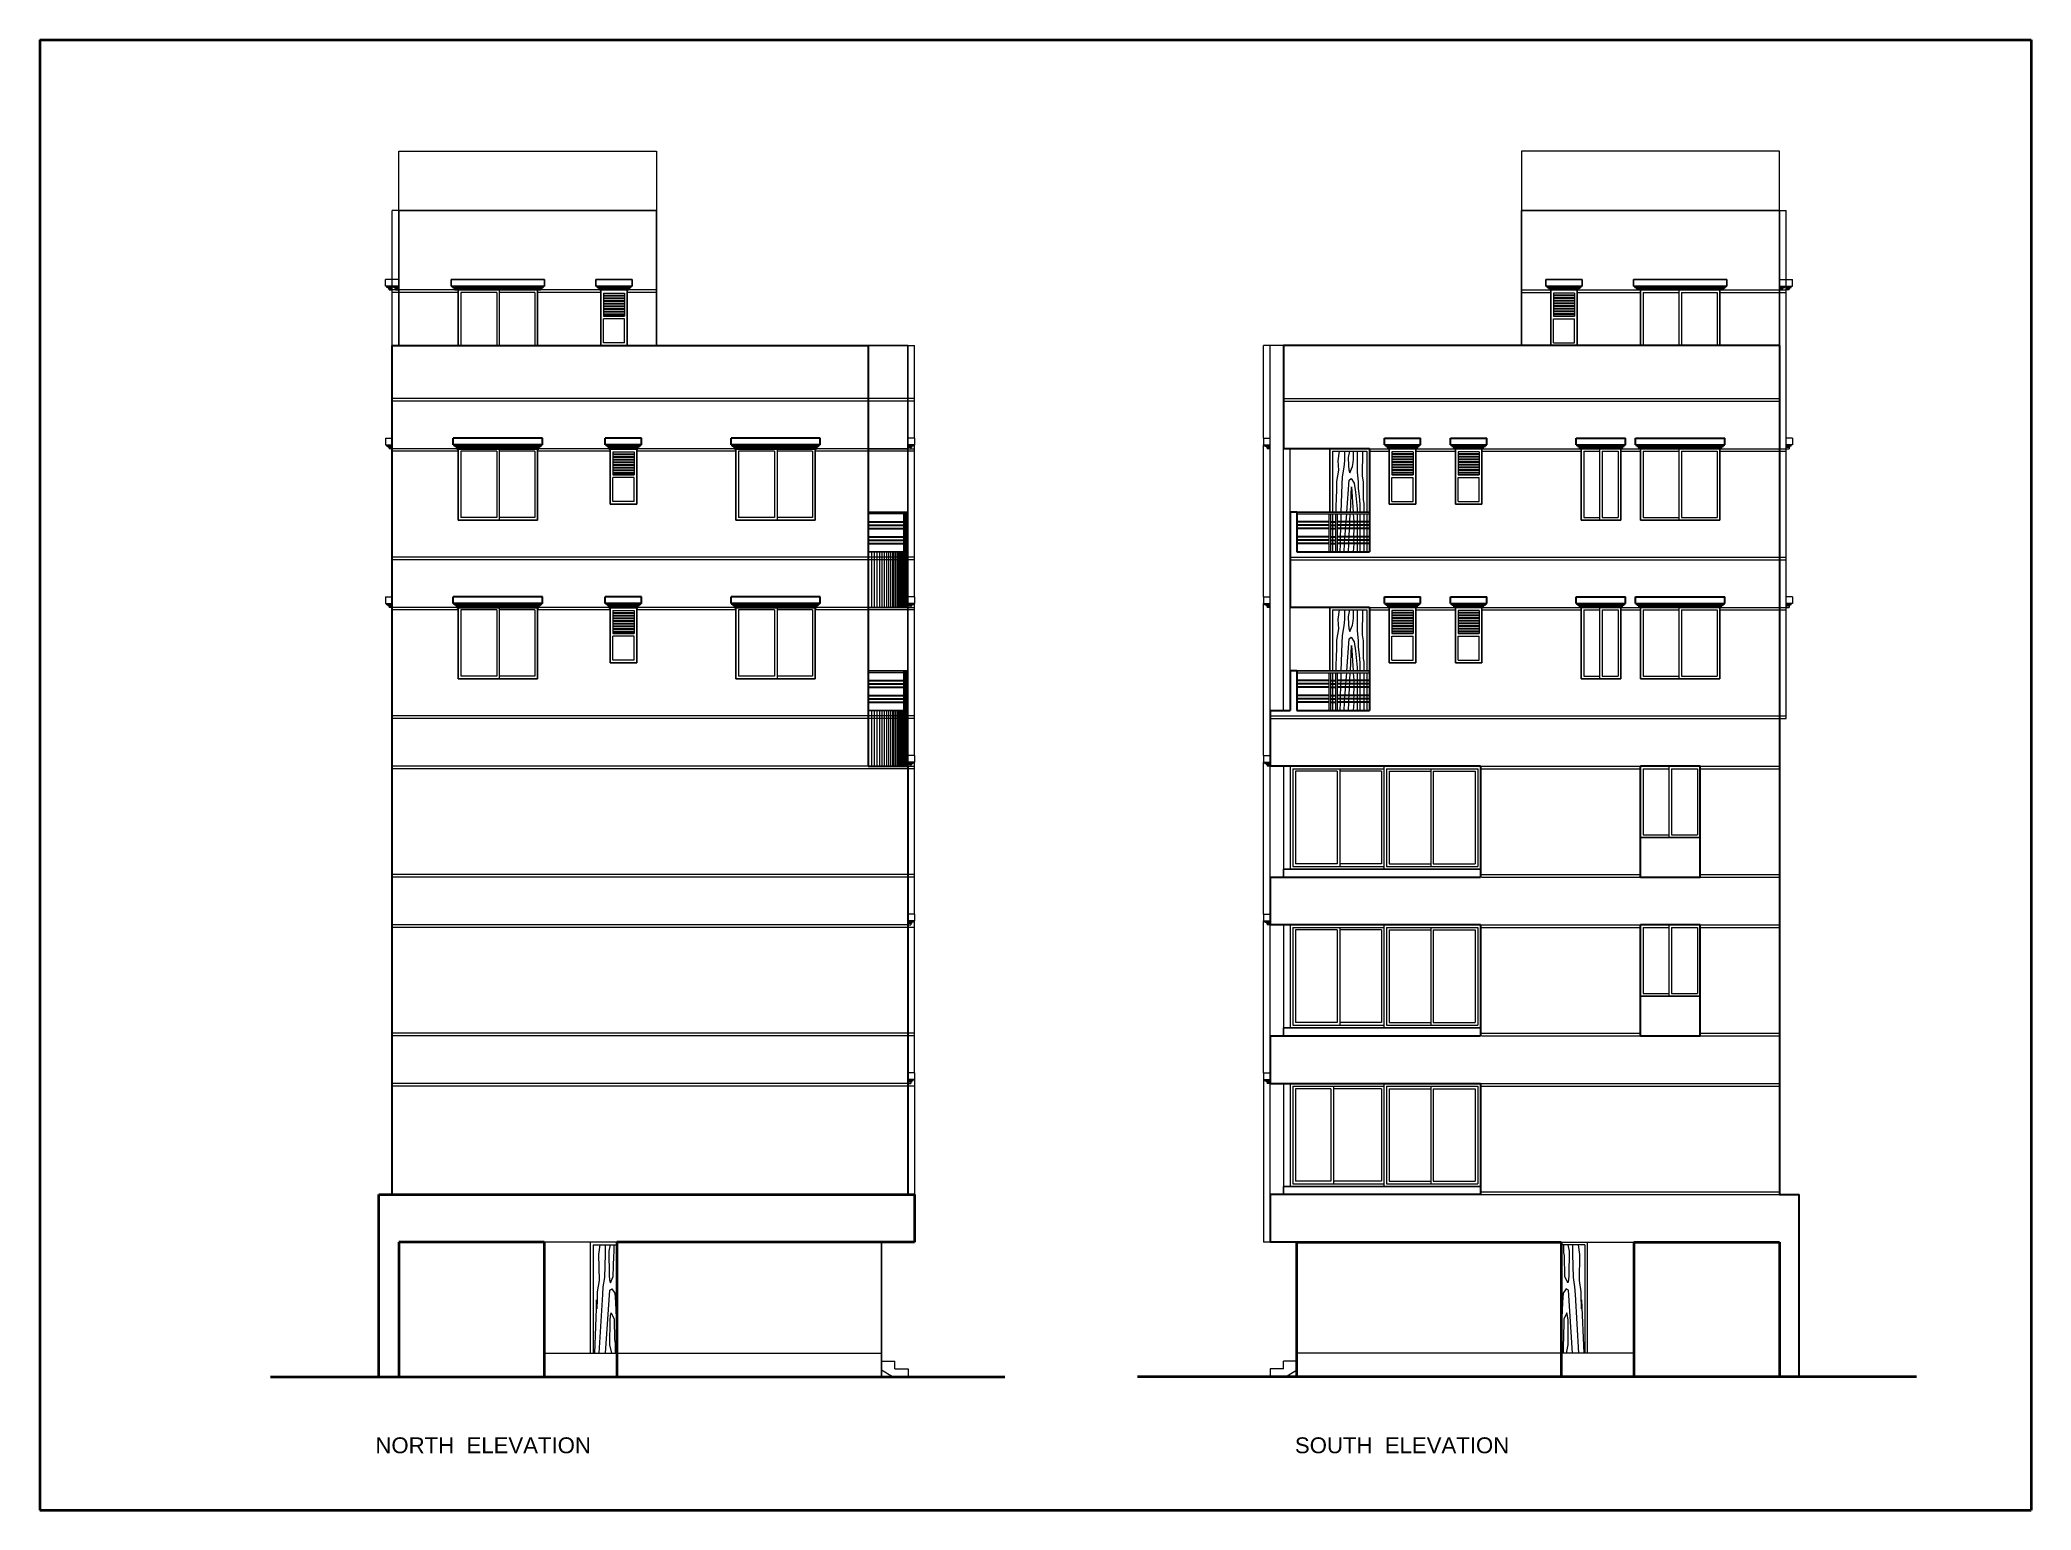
# Model space of a CAD drawing. Extents: x 56989 to 126435, y -562 to 4241.
# Drawn here: x 59458 to 60964, y 1133 to 2245 of the extents above; entities that cross this region are included whole.
import ezdxf
from ezdxf.enums import TextEntityAlignment as Align

# ---------------------------------------------------------------- set-up
doc = ezdxf.new("R2010")
doc.units = 0
doc.header["$MEASUREMENT"] = 0
for name, color, linetype, lineweight in [('cloumn', 1, 'CONTINUOUS', 30), ('COLOUM', 1, 'CONTINUOUS', 25), ('COLUMN', 10, 'CONTINUOUS', 25), ('DIM', 7, 'CONTINUOUS', 9), ('HASH', 253, 'CONTINUOUS', 9), ('HASH-1', 120, 'CONTINUOUS', 9), ('hatch', 8, 'CONTINUOUS', 9), ('L COL', 1, 'CONTINUOUS', 30), ('OUT-L', 3, 'CONTINUOUS', 15), ('RAIL', 14, 'CONTINUOUS', 13), ('RAILL', 14, 'CONTINUOUS', 9), ('SHEET', 184, 'CONTINUOUS', 40), ('TEXT', 5, 'CONTINUOUS', 15), ('WALL', 32, 'CONTINUOUS', 25), ('wall2', 250, 'CONTINUOUS', 9), ('WIMDOW', 4, 'CONTINUOUS', 9), ('WIN', 253, 'CONTINUOUS', 9)]:
    doc.layers.add(name, color=color, linetype=linetype, lineweight=lineweight)
for name, color, linetype, lineweight, true_color in [('DOOR', 7, 'CONTINUOUS', 9, 0x6cf631), ('L WALL', 7, 'CONTINUOUS', 13, 0x424242), ('L-WALL', 7, 'CONTINUOUS', 13, 0x8f8f8f)]:
    doc.layers.add(name, color=color, linetype=linetype, lineweight=lineweight, true_color=true_color)
doc.styles.add('ARIAL', font='arial.ttf', dxfattribs={"width": 0.75})

msp = doc.modelspace()

# ---------------------------------------------------------------- texts
at = {"layer": 'TEXT', "style": 'ARIAL'}
for s, p in [('NORTH  ELEVATION ', (59795.6, 1176.5)), ('SOUTH  ELEVATION ', (60490.5, 1176.5))]:
    msp.add_text(s, height=12, dxfattribs=at).set_placement(p, align=Align.CENTER)

# ---------------------------------------------------------------- linework, layer by layer
at = {"layer": 'cloumn', "ltscale": 50}
for p, q in [((60084.4, 2014.2), (60084.4, 1696.2)), ((60398.5, 2014.2), (60398.5, 1936.2)), ((60463.5, 1936.2), (60398.5, 1936.2)), ((60463.5, 1936.2), (60463.5, 1858.2)), ((60463.5, 1816.2), (60403.5, 1816.2)), ((60463.5, 1816.2), (60463.5, 1738.2)), ((60388.5, 1738.2), (60403.5, 1738.2)), ((60388.5, 1738.2), (60388.5, 1696.2)), ((60084.4, 1696.2), (60114.4, 1696.2)), ((60114.4, 1696.2), (60114.4, 1372.2)), ((60547.5, 1696.2), (60388.5, 1696.2)), ((60547.5, 1696.2), (60547.5, 1612.2)), ((60388.5, 1612.2), (60547.5, 1612.2)), ((60388.5, 1612.2), (60388.5, 1576.2)), ((60388.5, 1612.2), (60547.5, 1612.2)), ((60547.5, 1576.2), (60388.5, 1576.2)), ((60547.5, 1576.2), (60547.5, 1492.2)), ((60388.5, 1492.2), (60547.5, 1492.2)), ((60388.5, 1492.2), (60388.5, 1456.2)), ((60388.5, 1456.2), (60547.5, 1456.2)), ((60547.5, 1456.2), (60547.5, 1372.2)), ((60388.5, 1372.2), (60388.5, 1336.2)), ((60547.5, 1372.2), (60388.5, 1372.2)), ((60408.4, 1336.2), (60388.5, 1336.2))]:
    msp.add_line(p, q, dxfattribs=at)
at = {"layer": 'COLOUM', "ltscale": 0.25}
for p, q in [((59839.6, 2064.2), (59769.2, 2064.2)), ((59769.2, 2059.2), (59769.2, 2064.2)), ((59839.6, 2059.2), (59839.6, 2064.2)), ((59878.5, 2059.2), (59878.5, 2064.2)), ((59906, 2064.2), (59878.5, 2064.2)), ((59906, 2059.2), (59906, 2064.2)), ((60597, 2064.2), (60624.4, 2064.2)), ((60597, 2059.2), (60597, 2064.2)), ((60624.4, 2059.2), (60624.4, 2064.2)), ((60663.3, 2064.2), (60733.7, 2064.2)), ((60663.3, 2059.2), (60663.3, 2064.2)), ((60733.7, 2059.2), (60733.7, 2064.2)), ((59839.6, 2059.2), (59769.2, 2059.2)), ((59770.2, 2058.2), (59770.2, 2059.2)), ((59838.6, 2058.2), (59770.2, 2058.2)), ((59836.9, 2057.2), (59771.9, 2057.2)), ((59771.9, 2056.2), (59771.9, 2057.2)), ((59771.9, 2056.2), (59836.9, 2056.2)), ((59836.9, 2056.2), (59836.9, 2057.2)), ((59838.6, 2058.2), (59838.6, 2059.2)), ((59906, 2059.2), (59878.5, 2059.2)), ((59879.5, 2058.2), (59879.5, 2059.2)), ((59904.9, 2058.2), (59879.5, 2058.2)), ((59881.3, 2056.2), (59881.3, 2057.2)), ((59903.2, 2057.2), (59881.3, 2057.2)), ((59881.3, 2056.2), (59882.2, 2056.2)), ((59882.2, 2056.2), (59903.2, 2056.2)), ((59903.2, 2056.2), (59903.2, 2057.2)), ((59904.9, 2058.2), (59904.9, 2059.2)), ((60597, 2059.2), (60624.4, 2059.2)), ((60598, 2058.2), (60598, 2059.2)), ((60598, 2058.2), (60623.4, 2058.2)), ((60599.7, 2057.2), (60621.6, 2057.2)), ((60599.7, 2056.2), (60599.7, 2057.2)), ((60621.6, 2056.2), (60599.7, 2056.2)), ((60621.6, 2056.2), (60621.6, 2057.2)), ((60623.4, 2058.2), (60623.4, 2059.2)), ((60663.3, 2059.2), (60733.7, 2059.2)), ((60664.3, 2058.2), (60664.3, 2059.2)), ((60664.3, 2058.2), (60732.7, 2058.2)), ((60666, 2056.2), (60666, 2057.2)), ((60666, 2057.2), (60731, 2057.2)), ((60731, 2056.2), (60666, 2056.2)), ((60731, 2056.2), (60731, 2057.2)), ((60732.7, 2058.2), (60732.7, 2059.2)), ((60111.4, 1888.2), (60114.4, 1888.2)), ((60111.4, 1888.2), (60111.4, 1858.2)), ((60114.4, 1888.2), (60114.4, 1816.2)), ((60111.4, 1858.2), (60084.4, 1858.2)), ((60111.4, 1768.2), (60114.4, 1768.2)), ((60111.4, 1768.2), (60111.4, 1738.2)), ((60114.4, 1768.2), (60114.4, 1696.2)), ((60111.4, 1738.2), (60084.4, 1738.2)), ((60384.5, 1698.2), (60388.5, 1698.2)), ((60386.2, 1697.2), (60388.5, 1697.2)), ((60384.5, 1578.2), (60388.5, 1578.2)), ((60386.2, 1577.2), (60388.5, 1577.2))]:
    msp.add_line(p, q, dxfattribs=at)
at = {"layer": 'COLOUM', "ltscale": 50}
for p, q in [((60084.4, 2014.2), (60114.4, 2014.2)), ((60114.4, 2014.2), (60114.4, 1936.2)), ((60084.4, 1936.2), (60114.4, 1936.2)), ((60084.4, 1816.2), (60114.4, 1816.2))]:
    msp.add_line(p, q, dxfattribs=at)
at = {"layer": 'COLOUM', "ltscale": 0.25}
for centre, start, end in [((59772, 2058.2), 179.6745, 263.1037), ((59836.8, 2058.2), 276.8963, 0.3255), ((59881.4, 2058.2), 179.6745, 263.1037), ((59903.1, 2058.2), 276.8963, 0.3255), ((60599.9, 2058.2), 179.6745, 263.1037), ((60621.5, 2058.2), 276.8963, 0.3255), ((60666.1, 2058.2), 179.6745, 263.1037), ((60730.9, 2058.2), 276.8963, 0.3255)]:
    msp.add_arc(centre, 1, start, end, dxfattribs=at)
at = {"layer": 'COLUMN', "ltscale": 0.25}
for p, q in [((59924.4, 2116.2), (59729.4, 2116.2)), ((59729.4, 2014.2), (59729.4, 2116.2)), ((59924.4, 2014.2), (59924.4, 2116.2)), ((60578.5, 2116.2), (60773.5, 2116.2)), ((60578.5, 2014.2), (60578.5, 2116.2)), ((60773.5, 2014.2), (60773.5, 2116.2))]:
    msp.add_line(p, q, dxfattribs=at)
at = {"layer": 'COLUMN'}
for p, q in [((60398.5, 1618.2), (60547.5, 1618.2)), ((60398.5, 1618.2), (60398.5, 1612.2)), ((60398.5, 1498.2), (60547.5, 1498.2)), ((60398.5, 1498.2), (60398.5, 1492.2)), ((60398.5, 1378.2), (60547.5, 1378.2)), ((60398.5, 1378.2), (60398.5, 1372.2))]:
    msp.add_line(p, q, dxfattribs=at)
at = {"layer": 'DIM', "ltscale": 30}
for p, q in [((60084.4, 1888.2), (60111.6, 1888.2)), ((60463.5, 1888.2), (60408.4, 1888.2)), ((60084.4, 1768.2), (60111.6, 1768.2)), ((60463.5, 1768.2), (60408.4, 1768.2))]:
    msp.add_line(p, q, dxfattribs=at)
at = {"layer": 'DOOR', "ltscale": 10}
for p, q in [((60433, 1858.2), (60433, 1886.8)), ((60434, 1886.8), (60434, 1858.2)), ((60438.1, 1858.2), (60438.1, 1886.8)), ((60439.1, 1886.8), (60439.1, 1858.2)), ((60084.4, 1881.2), (60111.4, 1881.2)), ((60084.4, 1880.7), (60111.4, 1880.7)), ((60084.4, 1878.7), (60111.4, 1878.7)), ((60084.4, 1878.2), (60111.4, 1878.2)), ((60084.4, 1876.2), (60111.4, 1876.2)), ((60084.4, 1875.7), (60111.4, 1875.7)), ((60084.4, 1869.7), (60111.4, 1869.7)), ((60084.4, 1869.2), (60111.4, 1869.2)), ((60433, 1878.7), (60408.5, 1878.7)), ((60433, 1878.2), (60408.5, 1878.2)), ((60433, 1876.2), (60408.5, 1876.2)), ((60433, 1875.7), (60408.5, 1875.7)), ((60433, 1869.7), (60408.5, 1869.7)), ((60433, 1869.7), (60408.5, 1869.7)), ((60433, 1869.2), (60408.5, 1869.2)), ((60433, 1881.2), (60408.6, 1881.2)), ((60433, 1880.7), (60408.6, 1880.7)), ((60434, 1881.2), (60438.1, 1881.2)), ((60434, 1880.7), (60438.1, 1880.7)), ((60434, 1878.7), (60438.1, 1878.7)), ((60434, 1878.2), (60438.1, 1878.2)), ((60434, 1876.2), (60438.1, 1876.2)), ((60434, 1875.7), (60438.1, 1875.7)), ((60434, 1869.7), (60438.1, 1869.7)), ((60434, 1869.7), (60438.1, 1869.7)), ((60434, 1869.2), (60438.1, 1869.2)), ((60463.5, 1881.2), (60439.1, 1881.2)), ((60463.5, 1880.7), (60439.1, 1880.7)), ((60463.5, 1878.7), (60439.1, 1878.7)), ((60463.5, 1878.2), (60439.1, 1878.2)), ((60463.5, 1876.2), (60439.1, 1876.2)), ((60463.5, 1875.7), (60439.1, 1875.7)), ((60463.5, 1869.7), (60439.1, 1869.7)), ((60463.5, 1869.2), (60439.1, 1869.2)), ((60084.4, 1867.2), (60111.4, 1867.2)), ((60084.4, 1866.7), (60111.4, 1866.7)), ((60084.4, 1864.7), (60111.4, 1864.7)), ((60084.4, 1864.2), (60111.4, 1864.2)), ((60433, 1867.2), (60408.5, 1867.2)), ((60433, 1866.7), (60408.5, 1866.7)), ((60433, 1864.7), (60408.5, 1864.7)), ((60433, 1864.2), (60408.5, 1864.2)), ((60434, 1867.2), (60438.1, 1867.2)), ((60434, 1866.7), (60438.1, 1866.7)), ((60434, 1864.7), (60438.1, 1864.7)), ((60434, 1864.2), (60438.1, 1864.2)), ((60463.5, 1867.2), (60439.1, 1867.2)), ((60463.5, 1866.7), (60439.1, 1866.7)), ((60463.5, 1864.7), (60439.1, 1864.7)), ((60463.5, 1864.2), (60439.1, 1864.2)), ((60433, 1738.2), (60433, 1766.8)), ((60434, 1766.8), (60434, 1738.2)), ((60438.1, 1738.2), (60438.1, 1766.8)), ((60439.1, 1766.8), (60439.1, 1738.2)), ((60084.4, 1761.2), (60111.4, 1761.2)), ((60084.4, 1760.7), (60111.4, 1760.7)), ((60084.4, 1758.7), (60111.4, 1758.7)), ((60084.4, 1758.2), (60111.4, 1758.2)), ((60084.4, 1756.2), (60111.4, 1756.2)), ((60084.4, 1755.7), (60111.4, 1755.7)), ((60084.4, 1749.7), (60111.4, 1749.7)), ((60084.4, 1749.2), (60111.4, 1749.2)), ((60084.4, 1747.2), (60111.4, 1747.2)), ((60433, 1758.7), (60408.5, 1758.7)), ((60433, 1758.2), (60408.5, 1758.2)), ((60433, 1756.2), (60408.5, 1756.2)), ((60433, 1755.7), (60408.5, 1755.7)), ((60433, 1749.7), (60408.5, 1749.7)), ((60433, 1749.7), (60408.5, 1749.7)), ((60433, 1749.2), (60408.5, 1749.2)), ((60433, 1747.2), (60408.5, 1747.2)), ((60433, 1761.2), (60408.6, 1761.2)), ((60433, 1760.7), (60408.6, 1760.7)), ((60434, 1761.2), (60438.1, 1761.2)), ((60434, 1760.7), (60438.1, 1760.7)), ((60434, 1758.7), (60438.1, 1758.7)), ((60434, 1758.2), (60438.1, 1758.2)), ((60434, 1756.2), (60438.1, 1756.2)), ((60434, 1755.7), (60438.1, 1755.7)), ((60434, 1749.7), (60438.1, 1749.7)), ((60434, 1749.7), (60438.1, 1749.7)), ((60434, 1749.2), (60438.1, 1749.2)), ((60434, 1747.2), (60438.1, 1747.2)), ((60463.5, 1761.2), (60439.1, 1761.2)), ((60463.5, 1760.7), (60439.1, 1760.7)), ((60463.5, 1758.7), (60439.1, 1758.7)), ((60463.5, 1758.2), (60439.1, 1758.2)), ((60463.5, 1756.2), (60439.1, 1756.2)), ((60463.5, 1755.7), (60439.1, 1755.7)), ((60463.5, 1749.7), (60439.1, 1749.7)), ((60463.5, 1749.2), (60439.1, 1749.2)), ((60463.5, 1747.2), (60439.1, 1747.2)), ((60084.4, 1746.7), (60111.4, 1746.7)), ((60084.4, 1744.7), (60111.4, 1744.7)), ((60084.4, 1744.2), (60111.4, 1744.2)), ((60433, 1746.7), (60408.5, 1746.7)), ((60433, 1744.7), (60408.5, 1744.7)), ((60433, 1744.2), (60408.5, 1744.2)), ((60434, 1746.7), (60438.1, 1746.7)), ((60434, 1744.7), (60438.1, 1744.7)), ((60434, 1744.2), (60438.1, 1744.2)), ((60463.5, 1746.7), (60439.1, 1746.7)), ((60463.5, 1744.7), (60439.1, 1744.7)), ((60463.5, 1744.2), (60439.1, 1744.2))]:
    msp.add_line(p, q, dxfattribs=at)
at = {"layer": 'HASH', "ltscale": 0.25}
for p, q in [((60111.7, 1888.2), (60111.7, 1816.2)), ((60112.2, 1888.2), (60112.2, 1816.2)), ((60112.7, 1888.2), (60112.7, 1816.2)), ((60113.2, 1888.2), (60113.2, 1816.2)), ((60113.7, 1888.2), (60113.7, 1816.2)), ((60113.9, 1888.2), (60113.9, 1816.2)), ((60114.2, 1888.2), (60114.2, 1816.2)), ((60086.9, 1858.2), (60086.9, 1816.2)), ((60088.9, 1858.2), (60088.9, 1816.2)), ((60090.9, 1858.2), (60090.9, 1816.2)), ((60090.9, 1858.2), (60090.9, 1816.2)), ((60092.9, 1858.2), (60092.9, 1816.2)), ((60094.7, 1858.2), (60094.7, 1816.2)), ((60096.4, 1858.2), (60096.4, 1816.2)), ((60098.2, 1858.2), (60098.2, 1816.2)), ((60099.7, 1858.2), (60099.7, 1816.2)), ((60101.2, 1858.2), (60101.2, 1816.2)), ((60102.7, 1858.2), (60102.7, 1816.2)), ((60103.9, 1858.2), (60103.9, 1816.2)), ((60105.2, 1858.2), (60105.2, 1816.2)), ((60106.4, 1858.2), (60106.4, 1816.2)), ((60107.4, 1858.2), (60107.4, 1816.2)), ((60108.4, 1858.2), (60108.4, 1816.2)), ((60109.4, 1858.2), (60109.4, 1816.2)), ((60110.2, 1858.2), (60110.2, 1816.2)), ((60110.9, 1858.2), (60110.9, 1816.2)), ((60111.7, 1768.2), (60111.7, 1696.2)), ((60112.2, 1768.2), (60112.2, 1696.2)), ((60112.7, 1768.2), (60112.7, 1696.2)), ((60113.2, 1768.2), (60113.2, 1696.2)), ((60113.7, 1768.2), (60113.7, 1696.2)), ((60113.9, 1768.2), (60113.9, 1696.2)), ((60114.2, 1768.2), (60114.2, 1696.2)), ((60086.9, 1738.2), (60086.9, 1696.2)), ((60088.9, 1738.2), (60088.9, 1696.2)), ((60090.9, 1738.2), (60090.9, 1696.2)), ((60090.9, 1738.2), (60090.9, 1696.2)), ((60092.9, 1738.2), (60092.9, 1696.2)), ((60094.7, 1738.2), (60094.7, 1696.2)), ((60096.4, 1738.2), (60096.4, 1696.2)), ((60098.2, 1738.2), (60098.2, 1696.2)), ((60099.7, 1738.2), (60099.7, 1696.2)), ((60101.2, 1738.2), (60101.2, 1696.2)), ((60102.7, 1738.2), (60102.7, 1696.2)), ((60103.9, 1738.2), (60103.9, 1696.2)), ((60105.2, 1738.2), (60105.2, 1696.2)), ((60106.4, 1738.2), (60106.4, 1696.2)), ((60107.4, 1738.2), (60107.4, 1696.2)), ((60108.4, 1738.2), (60108.4, 1696.2)), ((60109.4, 1738.2), (60109.4, 1696.2)), ((60110.2, 1738.2), (60110.2, 1696.2)), ((60110.9, 1738.2), (60110.9, 1696.2))]:
    msp.add_line(p, q, dxfattribs=at)
at = {"layer": 'HASH-1'}
for p, q in [((60114.4, 2014.2), (60119.4, 2014.2)), ((60119.4, 1944.2), (60119.4, 2014.2)), ((60383.5, 1944.2), (60383.5, 2014.2)), ((60388.5, 2014.2), (60383.5, 2014.2)), ((60119.4, 1824.2), (60119.4, 1939.2)), ((60383.5, 1824.2), (60383.5, 1939.2)), ((60119.4, 1704.2), (60119.4, 1819.2)), ((60383.5, 1704.2), (60383.5, 1819.2)), ((60119.4, 1584.2), (60119.4, 1699.2)), ((60383.5, 1584.2), (60383.5, 1699.2)), ((60119.4, 1464.2), (60119.4, 1579.2)), ((60383.5, 1464.2), (60383.5, 1579.2)), ((60119.4, 1459.2), (60119.4, 1372.2)), ((60383.5, 1459.2), (60383.5, 1336.2)), ((60388.5, 1336.2), (60383.5, 1336.2))]:
    msp.add_line(p, q, dxfattribs=at)
at = {"layer": 'hatch'}
for p, q in [((60449.1, 1888.2), (60450, 1907.4)), ((60450, 1907.4), (60451.2, 1888.2)), ((60448.7, 1881.2), (60449, 1886.8)), ((60451.3, 1886.8), (60451.6, 1881.2)), ((60448, 1867.2), (60448.1, 1869.2)), ((60448.2, 1869.7), (60448.5, 1875.7)), ((60448.5, 1876.2), (60448.6, 1878.2)), ((60448.6, 1878.7), (60448.7, 1880.7)), ((60451.6, 1875.7), (60451.5, 1869.7)), ((60451.6, 1869.2), (60451.5, 1867.2)), ((60451.6, 1880.7), (60451.6, 1878.7)), ((60451.6, 1878.2), (60451.6, 1876.2)), ((60447.6, 1858.2), (60447.9, 1864.2)), ((60447.9, 1864.7), (60448, 1866.7)), ((60451.6, 1864.2), (60451.3, 1858.2)), ((60451.5, 1866.7), (60451.6, 1864.7)), ((60449.1, 1768.2), (60450, 1787.4)), ((60450, 1787.4), (60451.2, 1768.2)), ((60448.7, 1761.2), (60449, 1766.8)), ((60451.3, 1766.8), (60451.6, 1761.2)), ((60448, 1747.2), (60448.1, 1749.2)), ((60448.2, 1749.7), (60448.5, 1755.7)), ((60448.5, 1756.2), (60448.6, 1758.2)), ((60448.6, 1758.7), (60448.7, 1760.7)), ((60451.6, 1755.7), (60451.5, 1749.7)), ((60451.6, 1749.2), (60451.5, 1747.2)), ((60451.6, 1760.7), (60451.6, 1758.7)), ((60451.6, 1758.2), (60451.6, 1756.2)), ((60447.6, 1738.2), (60447.9, 1744.2)), ((60447.9, 1744.7), (60448, 1746.7)), ((60451.6, 1744.2), (60451.3, 1738.2)), ((60451.5, 1746.7), (60451.6, 1744.7))]:
    msp.add_line(p, q, dxfattribs=at)
at = {"layer": 'hatch', "elevation": 0}
for points in [[(60440.6, 1934.2), (60439.7, 1926.9), (60440, 1919.9), (60438.7, 1911.3), (60438.7, 1905.3), (60438.3, 1898.4), (60438.1, 1892.5), (60438.1, 1888.2)], [(60442.2, 1888.2), (60442.8, 1909.2), (60443.1, 1915), (60444.4, 1922.1), (60444.8, 1927.1), (60444.8, 1934.2)], [(60448.5, 1934.2), (60447.5, 1929.4), (60447.7, 1923.5), (60448, 1920.3), (60448.6, 1918), (60448.6, 1918), (60450.8, 1922.8), (60451.1, 1925.7), (60451.4, 1928.3), (60451.4, 1934.2)], [(60454.2, 1934.2), (60454.2, 1918.8), (60455, 1910.8), (60455, 1906.1), (60455.8, 1900.2), (60456.3, 1894.1), (60456.3, 1888.2)], [(60458.3, 1934.2), (60458, 1915.3), (60458.8, 1911), (60458.8, 1904.7), (60458.8, 1897.8), (60459.2, 1894.4), (60459.2, 1888.2)], [(60446.4, 1888.2), (60448.1, 1912.5), (60449.8, 1913.6), (60449.8, 1913.6), (60451.9, 1910.2), (60453, 1903.3), (60454.2, 1890.6), (60454.2, 1888.2)], [(60442, 1881.2), (60442.1, 1886.8)], [(60445.9, 1881.2), (60446.3, 1886.8)], [(60454.2, 1886.8), (60454.2, 1881.2)], [(60456.3, 1886.8), (60456.3, 1881.2)], [(60459.2, 1886.8), (60459.2, 1881.2)], [(60441.5, 1864.7), (60441.6, 1869.2)], [(60441.6, 1869.7), (60441.8, 1875.7)], [(60441.8, 1876.2), (60441.9, 1878.2)], [(60441.9, 1878.7), (60442, 1880.7)], [(60444.7, 1864.7), (60445, 1869.2)], [(60445.1, 1869.7), (60445.5, 1875.7)], [(60445.5, 1876.2), (60445.7, 1878.2)], [(60445.7, 1878.7), (60445.9, 1880.7)], [(60454.2, 1880.7), (60454.2, 1878.7)], [(60454.2, 1878.2), (60454.2, 1876.2)], [(60454.2, 1875.7), (60454.2, 1869.7)], [(60454.2, 1869.2), (60454.2, 1867.2)], [(60456.3, 1880.7), (60456.3, 1878.7)], [(60456.3, 1878.2), (60456.3, 1876.2)], [(60456.3, 1875.7), (60456.3, 1869.7)], [(60456.3, 1869.2), (60456.3, 1867.2)], [(60459.2, 1880.7), (60459.2, 1878.7)], [(60459.2, 1878.2), (60459.2, 1876.2)], [(60459.2, 1875.7), (60459.2, 1869.7)], [(60459.2, 1869.2), (60459.2, 1867.2)], [(60441.3, 1858.2), (60441.5, 1864.2)], [(60444.3, 1858.2), (60444.7, 1864.2)], [(60454.2, 1866.7), (60454.2, 1864.7)], [(60454.2, 1864.2), (60454.2, 1858.2)], [(60456.3, 1866.7), (60456.3, 1864.7)], [(60456.3, 1864.2), (60456.3, 1858.2)], [(60459.2, 1866.7), (60459.2, 1864.7)], [(60459.2, 1864.2), (60459.2, 1858.2)], [(60440.6, 1814.2), (60439.7, 1806.9), (60440, 1799.9), (60438.7, 1791.3), (60438.7, 1785.3), (60438.3, 1778.4), (60438.1, 1772.5), (60438.1, 1768.2)], [(60442.2, 1768.2), (60442.8, 1789.2), (60443.1, 1795), (60444.4, 1802.1), (60444.8, 1807.1), (60444.8, 1814.2)], [(60448.5, 1814.2), (60447.5, 1809.4), (60447.7, 1803.5), (60448, 1800.3), (60448.6, 1798), (60448.6, 1798), (60450.8, 1802.8), (60451.1, 1805.7), (60451.4, 1808.3), (60451.4, 1814.2)], [(60454.2, 1814.2), (60454.2, 1798.8), (60455, 1790.8), (60455, 1786.1), (60455.8, 1780.2), (60456.3, 1774.1), (60456.3, 1768.2)], [(60458.3, 1814.2), (60458, 1795.3), (60458.8, 1791), (60458.8, 1784.7), (60458.8, 1777.8), (60459.2, 1774.4), (60459.2, 1768.2)], [(60446.4, 1768.2), (60448.1, 1792.5), (60449.8, 1793.6), (60449.8, 1793.6), (60451.9, 1790.2), (60453, 1783.3), (60454.2, 1770.6), (60454.2, 1768.2)], [(60442, 1761.2), (60442.1, 1766.8)], [(60445.9, 1761.2), (60446.3, 1766.8)], [(60454.2, 1766.8), (60454.2, 1761.2)], [(60456.3, 1766.8), (60456.3, 1761.2)], [(60459.2, 1766.8), (60459.2, 1761.2)], [(60441.5, 1744.7), (60441.6, 1749.2)], [(60441.6, 1749.7), (60441.8, 1755.7)], [(60441.8, 1756.2), (60441.9, 1758.2)], [(60441.9, 1758.7), (60442, 1760.7)], [(60444.7, 1744.7), (60445, 1749.2)], [(60445.1, 1749.7), (60445.5, 1755.7)], [(60445.5, 1756.2), (60445.7, 1758.2)], [(60445.7, 1758.7), (60445.9, 1760.7)], [(60454.2, 1760.7), (60454.2, 1758.7)], [(60454.2, 1758.2), (60454.2, 1756.2)], [(60454.2, 1755.7), (60454.2, 1749.7)], [(60454.2, 1749.2), (60454.2, 1747.2)], [(60456.3, 1760.7), (60456.3, 1758.7)], [(60456.3, 1758.2), (60456.3, 1756.2)], [(60456.3, 1755.7), (60456.3, 1749.7)], [(60456.3, 1749.2), (60456.3, 1747.2)], [(60459.2, 1760.7), (60459.2, 1758.7)], [(60459.2, 1758.2), (60459.2, 1756.2)], [(60459.2, 1755.7), (60459.2, 1749.7)], [(60459.2, 1749.2), (60459.2, 1747.2)], [(60441.3, 1738.2), (60441.5, 1744.2)], [(60444.3, 1738.2), (60444.7, 1744.2)], [(60454.2, 1746.7), (60454.2, 1744.7)], [(60454.2, 1744.2), (60454.2, 1738.2)], [(60456.3, 1746.7), (60456.3, 1744.7)], [(60456.3, 1744.2), (60456.3, 1738.2)], [(60459.2, 1746.7), (60459.2, 1744.7)], [(60459.2, 1744.2), (60459.2, 1738.2)], [(59881.5, 1334.2), (59880.6, 1326.9), (59880.9, 1307.2), (59879.6, 1298.6), (59879.6, 1292.7), (59879.2, 1285.8), (59879, 1292.5), (59877.5, 1252.2)], [(59881, 1252.2), (59883.7, 1296.6), (59884, 1302.4), (59885.3, 1309.4), (59885.7, 1327.1), (59885.7, 1334.2)], [(59889.4, 1334.2), (59888.4, 1329.4), (59888.6, 1310.8), (59888.9, 1307.7), (59889.5, 1305.3), (59889.5, 1305.3), (59891.7, 1310.2), (59892, 1325.7), (59892.3, 1328.3), (59892.3, 1334.2)], [(60613.5, 1334.2), (60614.5, 1329.4), (60614.4, 1310.8), (60614.1, 1307.7), (60613.4, 1305.3), (60613.4, 1305.3), (60611.2, 1310.2), (60610.9, 1325.7), (60610.6, 1328.3), (60610.6, 1334.2)], [(60621.9, 1252.2), (60619.2, 1296.6), (60618.9, 1302.4), (60617.7, 1309.4), (60617.2, 1327.1), (60617.2, 1334.2)], [(60621.4, 1334.2), (60622.4, 1326.9), (60622, 1307.2), (60623.3, 1298.6), (60623.3, 1292.7), (60623.8, 1285.8), (60623.9, 1292.5), (60625.5, 1252.2)], [(59885.9, 1252.2), (59889, 1299.8), (59890.7, 1300.9), (59890.7, 1300.9), (59892.8, 1297.5), (59893.3, 1290.6), (59893.3, 1290.6), (59894.4, 1267.4)], [(60617.1, 1252.2), (60613.9, 1299.8), (60612.2, 1300.9), (60612.2, 1300.9), (60610.1, 1297.5), (60609.6, 1290.6), (60609.6, 1290.6), (60608.5, 1267.4)], [(59890.5, 1252.2), (59889.1, 1258.6), (59889.3, 1277.2), (59889.6, 1280.4), (59890.2, 1282.7), (59890.2, 1282.7), (59892.4, 1277.9), (59892.7, 1262.4), (59893, 1259.7), (59893, 1252.2)], [(60612.4, 1252.2), (60613.8, 1258.6), (60613.7, 1277.2), (60613.3, 1280.4), (60612.7, 1282.7), (60612.7, 1282.7), (60610.5, 1277.9), (60610.2, 1262.4), (60609.9, 1259.7), (60609.9, 1252.2)]]:
    msp.add_lwpolyline(points, dxfattribs=at)
at = {"layer": 'L COL', "ltscale": 0.25}
for p, q in [((59724.4, 2014.2), (60084.4, 2014.2)), ((60773.5, 2014.2), (60398.5, 2014.2)), ((59838.1, 1944.2), (59770.7, 1944.2)), ((59770.7, 1939.2), (59770.7, 1944.2)), ((59838.1, 1939.2), (59838.1, 1944.2)), ((59885.6, 1939.2), (59885.6, 1944.2)), ((59913.1, 1944.2), (59885.6, 1944.2)), ((59913.1, 1939.2), (59913.1, 1944.2)), ((60048.1, 1944.2), (59980.7, 1944.2)), ((59980.7, 1939.2), (59980.7, 1944.2)), ((60048.1, 1939.2), (60048.1, 1944.2)), ((60474.8, 1944.2), (60502.2, 1944.2)), ((60474.8, 1939.2), (60474.8, 1944.2)), ((60502.2, 1939.2), (60502.2, 1944.2)), ((60524.8, 1944.2), (60552.2, 1944.2)), ((60524.8, 1939.2), (60524.8, 1944.2)), ((60552.2, 1939.2), (60552.2, 1944.2)), ((60619.8, 1944.2), (60657.2, 1944.2)), ((60619.8, 1939.2), (60619.8, 1944.2)), ((60657.2, 1939.2), (60657.2, 1944.2)), ((60664.8, 1944.2), (60732.2, 1944.2)), ((60664.8, 1939.2), (60664.8, 1944.2)), ((60732.2, 1939.2), (60732.2, 1944.2)), ((59838.1, 1939.2), (59770.7, 1939.2)), ((59771.7, 1938.2), (59771.7, 1939.2)), ((59837.1, 1938.2), (59771.7, 1938.2)), ((59835.4, 1937.2), (59773.4, 1937.2)), ((59773.4, 1936.2), (59773.4, 1937.2)), ((59773.4, 1936.2), (59835.4, 1936.2)), ((59835.4, 1936.2), (59835.4, 1937.2)), ((59837.1, 1938.2), (59837.1, 1939.2)), ((59913.1, 1939.2), (59885.6, 1939.2)), ((59886.7, 1938.2), (59886.7, 1939.2)), ((59912.1, 1938.2), (59886.7, 1938.2)), ((59888.4, 1936.2), (59888.4, 1937.2)), ((59910.3, 1937.2), (59888.4, 1937.2)), ((59888.4, 1936.2), (59910.3, 1936.2)), ((59910.3, 1936.2), (59910.3, 1937.2)), ((59912.1, 1938.2), (59912.1, 1939.2)), ((60048.1, 1939.2), (59980.7, 1939.2)), ((59981.7, 1938.2), (59981.7, 1939.2)), ((60047.1, 1938.2), (59981.7, 1938.2)), ((60045.4, 1937.2), (59983.4, 1937.2)), ((59983.4, 1936.2), (59983.4, 1937.2)), ((59983.4, 1936.2), (60045.4, 1936.2)), ((60045.4, 1936.2), (60045.4, 1937.2)), ((60047.1, 1938.2), (60047.1, 1939.2)), ((60474.8, 1939.2), (60502.2, 1939.2)), ((60475.8, 1938.2), (60475.8, 1939.2)), ((60475.8, 1938.2), (60501.2, 1938.2)), ((60477.6, 1937.2), (60499.5, 1937.2)), ((60477.6, 1936.2), (60477.6, 1937.2)), ((60499.5, 1936.2), (60477.6, 1936.2)), ((60499.5, 1936.2), (60499.5, 1937.2)), ((60501.2, 1938.2), (60501.2, 1939.2)), ((60524.8, 1939.2), (60552.2, 1939.2)), ((60525.8, 1938.2), (60525.8, 1939.2)), ((60525.8, 1938.2), (60551.2, 1938.2)), ((60527.6, 1937.2), (60549.5, 1937.2)), ((60527.6, 1936.2), (60527.6, 1937.2)), ((60549.5, 1936.2), (60527.6, 1936.2)), ((60549.5, 1936.2), (60549.5, 1937.2)), ((60551.2, 1938.2), (60551.2, 1939.2)), ((60619.8, 1939.2), (60657.2, 1939.2)), ((60620.8, 1938.2), (60620.8, 1939.2)), ((60620.8, 1938.2), (60656.2, 1938.2)), ((60622.5, 1936.2), (60622.5, 1937.2)), ((60622.5, 1937.2), (60654.5, 1937.2)), ((60654.5, 1936.2), (60622.5, 1936.2)), ((60654.5, 1936.2), (60654.5, 1937.2)), ((60656.2, 1938.2), (60656.2, 1939.2)), ((60664.8, 1939.2), (60732.2, 1939.2)), ((60665.8, 1938.2), (60665.8, 1939.2)), ((60665.8, 1938.2), (60731.2, 1938.2)), ((60667.5, 1936.2), (60667.5, 1937.2)), ((60667.5, 1937.2), (60729.5, 1937.2)), ((60729.5, 1936.2), (60667.5, 1936.2)), ((60729.5, 1936.2), (60729.5, 1937.2)), ((60731.2, 1938.2), (60731.2, 1939.2)), ((60403.5, 1888.2), (60403.5, 1816.2)), ((60408.5, 1888.2), (60403.5, 1888.2)), ((60408.5, 1888.2), (60408.5, 1858.2)), ((60408.5, 1858.2), (60463.5, 1858.2)), ((59838.1, 1824.2), (59770.7, 1824.2)), ((59770.7, 1819.2), (59770.7, 1824.2)), ((59838.1, 1819.2), (59838.1, 1824.2)), ((59885.6, 1819.2), (59885.6, 1824.2)), ((59913.1, 1824.2), (59885.6, 1824.2)), ((59913.1, 1819.2), (59913.1, 1824.2)), ((60048.1, 1824.2), (59980.7, 1824.2)), ((59980.7, 1819.2), (59980.7, 1824.2)), ((60048.1, 1819.2), (60048.1, 1824.2)), ((60474.8, 1824.2), (60502.2, 1824.2)), ((60474.8, 1819.2), (60474.8, 1824.2)), ((60502.2, 1819.2), (60502.2, 1824.2)), ((60524.8, 1824.2), (60552.2, 1824.2)), ((60524.8, 1819.2), (60524.8, 1824.2)), ((60552.2, 1819.2), (60552.2, 1824.2)), ((60619.8, 1824.2), (60657.2, 1824.2)), ((60619.8, 1819.2), (60619.8, 1824.2)), ((60657.2, 1819.2), (60657.2, 1824.2)), ((60664.8, 1824.2), (60732.2, 1824.2)), ((60664.8, 1819.2), (60664.8, 1824.2)), ((60732.2, 1819.2), (60732.2, 1824.2)), ((59838.1, 1819.2), (59770.7, 1819.2)), ((59771.7, 1818.2), (59771.7, 1819.2)), ((59837.1, 1818.2), (59771.7, 1818.2)), ((59835.4, 1817.2), (59773.4, 1817.2)), ((59773.4, 1816.2), (59773.4, 1817.2)), ((59773.4, 1816.2), (59835.4, 1816.2)), ((59835.4, 1816.2), (59835.4, 1817.2)), ((59837.1, 1818.2), (59837.1, 1819.2)), ((59913.1, 1819.2), (59885.6, 1819.2)), ((59886.7, 1818.2), (59886.7, 1819.2)), ((59912.1, 1818.2), (59886.7, 1818.2)), ((59888.4, 1816.2), (59888.4, 1817.2)), ((59910.3, 1817.2), (59888.4, 1817.2)), ((59888.4, 1816.2), (59910.3, 1816.2)), ((59910.3, 1816.2), (59910.3, 1817.2)), ((59912.1, 1818.2), (59912.1, 1819.2)), ((60048.1, 1819.2), (59980.7, 1819.2)), ((59981.7, 1818.2), (59981.7, 1819.2)), ((60047.1, 1818.2), (59981.7, 1818.2)), ((60045.4, 1817.2), (59983.4, 1817.2)), ((59983.4, 1816.2), (59983.4, 1817.2)), ((59983.4, 1816.2), (60045.4, 1816.2)), ((60045.4, 1816.2), (60045.4, 1817.2)), ((60047.1, 1818.2), (60047.1, 1819.2)), ((60474.8, 1819.2), (60502.2, 1819.2)), ((60475.8, 1818.2), (60475.8, 1819.2)), ((60475.8, 1818.2), (60501.2, 1818.2)), ((60477.6, 1817.2), (60499.5, 1817.2)), ((60477.6, 1816.2), (60477.6, 1817.2)), ((60499.5, 1816.2), (60477.6, 1816.2)), ((60499.5, 1816.2), (60499.5, 1817.2)), ((60501.2, 1818.2), (60501.2, 1819.2)), ((60524.8, 1819.2), (60552.2, 1819.2)), ((60525.8, 1818.2), (60525.8, 1819.2)), ((60525.8, 1818.2), (60551.2, 1818.2)), ((60527.6, 1817.2), (60549.5, 1817.2)), ((60527.6, 1816.2), (60527.6, 1817.2)), ((60549.5, 1816.2), (60527.6, 1816.2)), ((60549.5, 1816.2), (60549.5, 1817.2)), ((60551.2, 1818.2), (60551.2, 1819.2)), ((60619.8, 1819.2), (60657.2, 1819.2)), ((60620.8, 1818.2), (60620.8, 1819.2)), ((60620.8, 1818.2), (60656.2, 1818.2)), ((60622.5, 1816.2), (60622.5, 1817.2)), ((60622.5, 1817.2), (60654.5, 1817.2)), ((60623.5, 1816.2), (60622.5, 1816.2)), ((60653.5, 1816.2), (60623.5, 1816.2)), ((60654.5, 1816.2), (60637.4, 1816.2)), ((60654.5, 1816.2), (60654.5, 1817.2)), ((60656.2, 1818.2), (60656.2, 1819.2)), ((60664.8, 1819.2), (60732.2, 1819.2)), ((60665.8, 1818.2), (60665.8, 1819.2)), ((60665.8, 1818.2), (60731.2, 1818.2)), ((60667.5, 1816.2), (60667.5, 1817.2)), ((60667.5, 1817.2), (60729.5, 1817.2)), ((60729.5, 1816.2), (60667.5, 1816.2)), ((60729.5, 1816.2), (60729.5, 1817.2)), ((60731.2, 1818.2), (60731.2, 1819.2)), ((60403.5, 1768.2), (60403.5, 1738.2)), ((60408.5, 1768.2), (60403.5, 1768.2)), ((60408.5, 1768.2), (60408.5, 1738.2)), ((60408.5, 1738.2), (60463.5, 1738.2))]:
    msp.add_line(p, q, dxfattribs=at)
at = {"layer": 'L COL', "ltscale": 50}
for p, q in [((59724.4, 1372.2), (59724.4, 2014.2)), ((60773.5, 2014.2), (60773.5, 1372.2)), ((60668.5, 1612.2), (60668.5, 1696.2)), ((60713.5, 1696.2), (60668.5, 1696.2)), ((60713.5, 1612.2), (60713.5, 1696.2)), ((60668.5, 1612.2), (60713.5, 1612.2)), ((60668.5, 1492.2), (60668.5, 1576.2)), ((60713.5, 1576.2), (60668.5, 1576.2)), ((60713.5, 1492.2), (60713.5, 1576.2)), ((60668.5, 1492.2), (60713.5, 1492.2)), ((60773.5, 1372.2), (60788.5, 1372.2)), ((60788.5, 1234.2), (60788.5, 1372.2))]:
    msp.add_line(p, q, dxfattribs=at)
at = {"layer": 'L COL', "ltscale": 0.25}
for centre, start, end in [((59773.5, 1938.2), 179.6745, 263.1037), ((59835.3, 1938.2), 276.8963, 0.3255), ((59888.5, 1938.2), 179.6745, 263.1037), ((59910.2, 1938.2), 276.8963, 0.3255), ((59983.5, 1938.2), 179.6745, 263.1037), ((60045.3, 1938.2), 276.8963, 0.3255), ((60477.7, 1938.2), 179.6745, 263.1037), ((60499.3, 1938.2), 276.8963, 0.3255), ((60527.7, 1938.2), 179.6745, 263.1037), ((60549.3, 1938.2), 276.8963, 0.3255), ((60622.6, 1938.2), 179.6745, 263.1037), ((60654.4, 1938.2), 276.8963, 0.3255), ((60667.6, 1938.2), 179.6745, 263.1037), ((60729.4, 1938.2), 276.8963, 0.3255), ((59773.5, 1818.2), 179.6745, 263.1037), ((59835.3, 1818.2), 276.8963, 0.3255), ((59888.5, 1818.2), 179.6745, 263.1037), ((59910.2, 1818.2), 276.8963, 0.3255), ((59983.5, 1818.2), 179.6745, 263.1037), ((60045.3, 1818.2), 276.8963, 0.3255), ((60477.7, 1818.2), 179.6745, 263.1037), ((60499.3, 1818.2), 276.8963, 0.3255), ((60527.7, 1818.2), 179.6745, 263.1037), ((60549.3, 1818.2), 276.8963, 0.3255), ((60622.6, 1818.2), 179.6745, 263.1037), ((60654.4, 1818.2), 276.8963, 0.3255), ((60667.6, 1818.2), 179.6745, 263.1037), ((60729.4, 1818.2), 276.8963, 0.3255)]:
    msp.add_arc(centre, 1, start, end, dxfattribs=at)
at = {"layer": 'L WALL', "ltscale": 50}
for p, q in [((59773.4, 2056.2), (59724.4, 2056.2)), ((59774.4, 2054.2), (59724.4, 2054.2)), ((59882.2, 2054.2), (59834.4, 2054.2)), ((59881.3, 2056.2), (59835.4, 2056.2)), ((59924.4, 2054.2), (59902.2, 2054.2)), ((59924.4, 2056.2), (59903.2, 2056.2)), ((60578.5, 2056.2), (60599.7, 2056.2)), ((60578.5, 2054.2), (60600.7, 2054.2)), ((60620.7, 2054.2), (60668.5, 2054.2)), ((60621.6, 2056.2), (60667.5, 2056.2)), ((60728.5, 2054.2), (60778.5, 2054.2)), ((60729.5, 2056.2), (60778.5, 2056.2)), ((60119.4, 1974.2), (59724.4, 1974.2)), ((60398.5, 1974.2), (60773.5, 1974.2)), ((60119.4, 1972.2), (59724.4, 1972.2)), ((60398.5, 1972.2), (60773.5, 1972.2)), ((59773.4, 1936.2), (59724.4, 1936.2)), ((59774.4, 1934.2), (59724.4, 1934.2)), ((59889.4, 1934.2), (59834.4, 1934.2)), ((59888.4, 1936.2), (59835.4, 1936.2)), ((59984.4, 1934.2), (59909.4, 1934.2)), ((59983.4, 1936.2), (59910.3, 1936.2)), ((60119.4, 1934.2), (60044.4, 1934.2)), ((60084.4, 1936.2), (60045.4, 1936.2)), ((60116.7, 1936.2), (60119.4, 1936.2)), ((60463.5, 1936.2), (60477.6, 1936.2)), ((60463.5, 1934.2), (60478.5, 1934.2)), ((60498.5, 1934.2), (60528.5, 1934.2)), ((60499.5, 1936.2), (60527.6, 1936.2)), ((60548.5, 1934.2), (60623.5, 1934.2)), ((60549.5, 1936.2), (60622.5, 1936.2)), ((60653.5, 1934.2), (60668.5, 1934.2)), ((60654.5, 1936.2), (60667.5, 1936.2)), ((60728.5, 1934.2), (60778.5, 1934.2)), ((60729.5, 1936.2), (60778.5, 1936.2)), ((60119.4, 1854.2), (59724.4, 1854.2)), ((60403.5, 1854.2), (60778.5, 1854.2)), ((60119.4, 1852.2), (59724.4, 1852.2)), ((60403.5, 1852.2), (60778.5, 1852.2)), ((59773.4, 1816.2), (59724.4, 1816.2)), ((59774.4, 1814.2), (59724.4, 1814.2)), ((59889.4, 1814.2), (59834.4, 1814.2)), ((59888.4, 1816.2), (59835.4, 1816.2)), ((59984.4, 1814.2), (59909.4, 1814.2)), ((59983.4, 1816.2), (59910.3, 1816.2)), ((60119.4, 1814.2), (60044.4, 1814.2)), ((60084.4, 1816.2), (60045.4, 1816.2)), ((60116.7, 1816.2), (60119.4, 1816.2)), ((60463.5, 1816.2), (60477.6, 1816.2)), ((60463.5, 1814.2), (60478.5, 1814.2)), ((60498.5, 1814.2), (60528.5, 1814.2)), ((60499.5, 1816.2), (60527.6, 1816.2)), ((60548.5, 1814.2), (60623.5, 1814.2)), ((60549.5, 1816.2), (60622.5, 1816.2)), ((60653.5, 1814.2), (60668.5, 1814.2)), ((60654.5, 1816.2), (60667.5, 1816.2)), ((60728.5, 1814.2), (60778.5, 1814.2)), ((60729.5, 1816.2), (60778.5, 1816.2)), ((60119.4, 1734.2), (59724.4, 1734.2)), ((60119.4, 1732.2), (59724.4, 1732.2)), ((60388.5, 1734.2), (60778.5, 1734.2)), ((60388.5, 1732.2), (60778.5, 1732.2)), ((60084.4, 1696.2), (59724.4, 1696.2)), ((60119.4, 1694.2), (59724.4, 1694.2)), ((60116.7, 1696.2), (60119.4, 1696.2)), ((60388.5, 1612.2), (60388.5, 1696.2)), ((60547.5, 1696.2), (60668.5, 1696.2)), ((60547.5, 1694.2), (60668.5, 1694.2)), ((60713.5, 1696.2), (60772.9, 1696.2)), ((60713.5, 1694.2), (60772.9, 1694.2)), ((60119.4, 1614.2), (59724.4, 1614.2)), ((60119.4, 1612.2), (59724.4, 1612.2)), ((60548.2, 1614.2), (60668.5, 1614.2)), ((60548.2, 1612.2), (60668.5, 1612.2)), ((60713.5, 1614.2), (60773.5, 1614.2)), ((60713.5, 1612.2), (60773.5, 1612.2)), ((60114.4, 1576.2), (59724.4, 1576.2)), ((60119.4, 1574.2), (59724.4, 1574.2)), ((60388.5, 1492.2), (60388.5, 1576.2)), ((60547.5, 1576.2), (60668.5, 1576.2)), ((60547.5, 1574.2), (60668.5, 1574.2)), ((60713.5, 1576.2), (60772.9, 1576.2)), ((60713.5, 1574.2), (60772.9, 1574.2)), ((60119.4, 1494.2), (59724.4, 1494.2)), ((60119.4, 1492.2), (59724.4, 1492.2)), ((60548.2, 1494.2), (60668.5, 1494.2)), ((60548.2, 1492.2), (60668.5, 1492.2)), ((60713.5, 1494.2), (60773.5, 1494.2)), ((60713.5, 1492.2), (60773.5, 1492.2)), ((60114.4, 1456.2), (59724.4, 1456.2)), ((60119.4, 1454.2), (59724.4, 1454.2)), ((60388.5, 1372.2), (60388.5, 1456.2)), ((60547.5, 1456.2), (60772.9, 1456.2)), ((60547.5, 1454.2), (60772.9, 1454.2)), ((60547.5, 1374.2), (60773.5, 1374.2)), ((60547.5, 1372.2), (60773.5, 1372.2)), ((60094.6, 1246.2), (60104.6, 1246.2)), ((60104.6, 1240.2), (60104.6, 1246.2)), ((60104.6, 1240.2), (60114.6, 1240.2)), ((60114.6, 1240.2), (60114.6, 1234.2)), ((60388.4, 1240.2), (60388.4, 1234.2)), ((60398.4, 1240.2), (60388.4, 1240.2)), ((60398.4, 1240.2), (60398.4, 1246.2)), ((60408.4, 1246.2), (60398.4, 1246.2))]:
    msp.add_line(p, q, dxfattribs=at)
at = {"layer": 'L WALL'}
for p, q in [((60388.5, 1738.2), (60388.5, 2014.2)), ((60398.5, 2014.2), (60388.5, 2014.2)), ((59839.4, 1252.2), (60094.6, 1252.2)), ((60663.5, 1252.2), (60408.4, 1252.2))]:
    msp.add_line(p, q, dxfattribs=at)
at = {"layer": 'L-WALL', "ltscale": 0.25}
for p, q in [((59724.4, 2064.2), (59719.4, 2064.2)), ((59719.4, 2059.2), (59719.4, 2064.2)), ((59729.4, 2064.2), (59724.4, 2064.2)), ((59724.4, 2059.2), (59724.4, 2064.2)), ((60773.5, 2064.2), (60778.5, 2064.2)), ((60778.5, 2059.2), (60778.5, 2064.2)), ((60778.5, 2064.2), (60783.5, 2064.2)), ((60783.5, 2059.2), (60783.5, 2064.2)), ((59724.4, 2059.2), (59719.4, 2059.2)), ((59720.4, 2058.2), (59720.4, 2059.2)), ((59724.4, 2058.2), (59720.4, 2058.2)), ((59724.4, 2057.2), (59722.1, 2057.2)), ((59722.1, 2056.2), (59722.1, 2057.2)), ((59722.1, 2056.2), (59724.4, 2056.2)), ((59729.4, 2059.2), (59724.4, 2059.2)), ((59725.4, 2058.2), (59725.4, 2059.2)), ((59729.4, 2058.2), (59725.4, 2058.2)), ((59729.4, 2057.2), (59727.1, 2057.2)), ((59727.1, 2056.2), (59727.1, 2057.2)), ((59727.1, 2056.2), (59729.4, 2056.2)), ((60773.5, 2059.2), (60778.5, 2059.2)), ((60773.5, 2058.2), (60777.5, 2058.2)), ((60773.5, 2057.2), (60775.8, 2057.2)), ((60775.8, 2056.2), (60773.5, 2056.2)), ((60775.8, 2056.2), (60775.8, 2057.2)), ((60777.5, 2058.2), (60777.5, 2059.2)), ((60778.5, 2059.2), (60783.5, 2059.2)), ((60778.5, 2058.2), (60782.5, 2058.2)), ((60778.5, 2057.2), (60780.8, 2057.2)), ((60780.8, 2056.2), (60778.5, 2056.2)), ((60780.8, 2056.2), (60780.8, 2057.2)), ((60782.5, 2058.2), (60782.5, 2059.2)), ((59719.4, 1944.2), (59719.4, 1939.2)), ((60119.4, 1944.2), (60119.4, 1939.2)), ((60383.5, 1944.2), (60383.5, 1939.2)), ((60783.5, 1944.2), (60783.5, 1939.2)), ((59719.4, 1939.2), (59724.4, 1939.2)), ((59720.4, 1938.2), (59724.4, 1938.2)), ((59722.1, 1937.2), (59724.4, 1937.2)), ((59724.4, 1936.2), (59722.1, 1936.2)), ((60119.4, 1939.2), (60114.4, 1939.2)), ((60118.4, 1938.2), (60114.4, 1938.2)), ((60116.7, 1937.2), (60114.4, 1937.2)), ((60114.4, 1936.2), (60116.7, 1936.2)), ((60383.5, 1939.2), (60388.5, 1939.2)), ((60384.5, 1938.2), (60388.5, 1938.2)), ((60386.2, 1937.2), (60388.5, 1937.2)), ((60388.5, 1936.2), (60386.2, 1936.2)), ((60783.5, 1939.2), (60778.5, 1939.2)), ((60782.5, 1938.2), (60778.5, 1938.2)), ((60780.8, 1937.2), (60778.5, 1937.2)), ((60778.5, 1936.2), (60780.8, 1936.2)), ((59719.4, 1824.2), (59719.4, 1819.2)), ((60119.4, 1824.2), (60119.4, 1819.2)), ((60383.5, 1824.2), (60383.5, 1819.2)), ((60783.5, 1824.2), (60783.5, 1819.2)), ((59719.4, 1819.2), (59724.4, 1819.2)), ((59720.4, 1818.2), (59724.4, 1818.2)), ((59722.1, 1817.2), (59724.4, 1817.2)), ((59724.4, 1816.2), (59722.1, 1816.2)), ((60119.4, 1819.2), (60114.4, 1819.2)), ((60118.4, 1818.2), (60114.4, 1818.2)), ((60116.7, 1817.2), (60114.4, 1817.2)), ((60114.4, 1816.2), (60116.7, 1816.2)), ((60383.5, 1819.2), (60388.5, 1819.2)), ((60384.5, 1818.2), (60388.5, 1818.2)), ((60386.2, 1817.2), (60388.5, 1817.2)), ((60388.5, 1816.2), (60386.2, 1816.2)), ((60783.5, 1819.2), (60778.5, 1819.2)), ((60782.5, 1818.2), (60778.5, 1818.2)), ((60780.8, 1817.2), (60778.5, 1817.2)), ((60778.5, 1816.2), (60780.8, 1816.2)), ((60119.4, 1704.2), (60119.4, 1699.2)), ((60383.5, 1704.2), (60383.5, 1699.2)), ((60119.4, 1699.2), (60114.4, 1699.2)), ((60118.4, 1698.2), (60114.4, 1698.2)), ((60116.7, 1697.2), (60114.4, 1697.2)), ((60114.4, 1696.2), (60116.7, 1696.2)), ((60383.5, 1699.2), (60388.5, 1699.2)), ((60388.5, 1696.2), (60386.2, 1696.2)), ((60119.4, 1584.2), (60119.4, 1579.2)), ((60383.5, 1584.2), (60383.5, 1579.2)), ((60119.4, 1579.2), (60114.4, 1579.2)), ((60118.4, 1578.2), (60114.4, 1578.2)), ((60116.7, 1577.2), (60114.4, 1577.2)), ((60114.4, 1576.2), (60116.7, 1576.2)), ((60383.5, 1579.2), (60388.5, 1579.2)), ((60388.5, 1576.2), (60386.2, 1576.2)), ((60119.4, 1464.2), (60119.4, 1459.2)), ((60383.5, 1464.2), (60383.5, 1459.2)), ((60119.4, 1459.2), (60114.4, 1459.2)), ((60118.4, 1458.2), (60114.4, 1458.2)), ((60116.7, 1457.2), (60114.4, 1457.2)), ((60114.4, 1456.2), (60116.7, 1456.2)), ((60383.5, 1459.2), (60388.5, 1459.2)), ((60384.5, 1458.2), (60388.5, 1458.2)), ((60386.2, 1457.2), (60388.5, 1457.2)), ((60388.5, 1456.2), (60386.2, 1456.2))]:
    msp.add_line(p, q, dxfattribs=at)
at = {"layer": 'L-WALL', "ltscale": 50}
for p, q in [((59719.4, 1944.2), (59724.4, 1944.2)), ((60119.4, 1944.2), (60114.4, 1944.2)), ((60383.5, 1944.2), (60388.5, 1944.2)), ((60783.5, 1944.2), (60778.5, 1944.2)), ((59720.4, 1938.2), (59720.4, 1939.2)), ((59722.1, 1937.2), (59722.1, 1936.2)), ((60116.7, 1937.2), (60116.7, 1936.2)), ((60118.4, 1938.2), (60118.4, 1939.2)), ((60384.5, 1938.2), (60384.5, 1939.2)), ((60386.2, 1937.2), (60386.2, 1936.2)), ((60780.8, 1937.2), (60780.8, 1936.2)), ((60782.5, 1938.2), (60782.5, 1939.2)), ((59719.4, 1824.2), (59724.4, 1824.2)), ((60119.4, 1824.2), (60114.4, 1824.2)), ((60383.5, 1824.2), (60388.5, 1824.2)), ((60783.5, 1824.2), (60778.5, 1824.2)), ((59720.4, 1818.2), (59720.4, 1819.2)), ((59722.1, 1817.2), (59722.1, 1816.2)), ((60116.7, 1817.2), (60116.7, 1816.2)), ((60118.4, 1818.2), (60118.4, 1819.2)), ((60384.5, 1818.2), (60384.5, 1819.2)), ((60386.2, 1817.2), (60386.2, 1816.2)), ((60780.8, 1817.2), (60780.8, 1816.2)), ((60782.5, 1818.2), (60782.5, 1819.2)), ((60119.4, 1704.2), (60114.4, 1704.2)), ((60383.5, 1704.2), (60388.5, 1704.2)), ((60116.7, 1697.2), (60116.7, 1696.2)), ((60118.4, 1698.2), (60118.4, 1699.2)), ((60384.5, 1698.2), (60384.5, 1699.2)), ((60386.2, 1697.2), (60386.2, 1696.2)), ((60119.4, 1584.2), (60114.4, 1584.2)), ((60383.5, 1584.2), (60388.5, 1584.2)), ((60116.7, 1577.2), (60116.7, 1576.2)), ((60118.4, 1578.2), (60118.4, 1579.2)), ((60384.5, 1578.2), (60384.5, 1579.2)), ((60386.2, 1577.2), (60386.2, 1576.2)), ((60119.4, 1464.2), (60114.4, 1464.2)), ((60383.5, 1464.2), (60388.5, 1464.2)), ((60116.7, 1457.2), (60116.7, 1456.2)), ((60118.4, 1458.2), (60118.4, 1459.2)), ((60384.5, 1458.2), (60384.5, 1459.2)), ((60386.2, 1457.2), (60386.2, 1456.2))]:
    msp.add_line(p, q, dxfattribs=at)
at = {"layer": 'L-WALL', "ltscale": 0.25}
for centre, start, end in [((59722.3, 2058.2), 179.6745, 263.1037), ((59727.3, 2058.2), 179.6745, 263.1037), ((60775.7, 2058.2), 276.8963, 0.3255), ((60780.7, 2058.2), 276.8963, 0.3255), ((59722.3, 1938.2), 179.6745, 263.1037), ((60116.6, 1938.2), 276.8963, 0.3255), ((60386.4, 1938.2), 179.6745, 263.1037), ((60780.7, 1938.2), 276.8963, 0.3255), ((59722.3, 1818.2), 179.6745, 263.1037), ((60116.6, 1818.2), 276.8963, 0.3255), ((60386.4, 1818.2), 179.6745, 263.1037), ((60780.7, 1818.2), 276.8963, 0.3255), ((60116.6, 1698.2), 276.8963, 0.3255), ((60386.4, 1698.2), 179.6745, 263.1037), ((60116.6, 1578.2), 276.8963, 0.3255), ((60386.4, 1578.2), 179.6745, 263.1037), ((60116.6, 1458.2), 276.8963, 0.3255), ((60386.4, 1458.2), 179.6745, 263.1037)]:
    msp.add_arc(centre, 1, start, end, dxfattribs=at)
at = {"layer": 'OUT-L', "ltscale": 50}
for p, q in [((59729.4, 2116.2), (59724.4, 2116.2)), ((59724.4, 2014.2), (59724.4, 2116.2)), ((60773.5, 2116.2), (60778.5, 2116.2))]:
    msp.add_line(p, q, dxfattribs=at)
at = {"layer": 'OUT-L', "linetype": 'ByBlock', "ltscale": 0.25}
for p, q in [((60778.5, 1732.2), (60778.5, 2116.2)), ((60773.5, 1732.2), (60778.5, 1732.2))]:
    msp.add_line(p, q, dxfattribs=at)
at = {"layer": 'RAIL', "ltscale": 50}
for p, q in [((60398.5, 1738.2), (60398.5, 1936.2)), ((60403.5, 1888.2), (60403.5, 1936.2)), ((60403.5, 1768.2), (60403.5, 1816.2)), ((60102.9, 1234.2), (60094.6, 1239.2)), ((60400, 1234.2), (60408.4, 1239.2))]:
    msp.add_line(p, q, dxfattribs=at)
at = {"layer": 'RAILL', "linetype": 'ByBlock', "ltscale": 0.25}
for p, q in [((59729.4, 2161.2), (59924.4, 2161.2)), ((59729.4, 2116.2), (59729.4, 2161.2)), ((59924.4, 2161.2), (59924.4, 2116.2)), ((60773.5, 2161.2), (60578.5, 2161.2)), ((60578.5, 2161.2), (60578.5, 2116.2)), ((60773.5, 2116.2), (60773.5, 2161.2))]:
    msp.add_line(p, q, dxfattribs=at)
at = {"layer": 'RAILL', "ltscale": 10}
for p, q in [((60111.4, 1888.2, 138), (60084.4, 1888.2, 62.1)), ((60111.4, 1886.8, 234.6), (60084.4, 1886.8, 132.5)), ((60408.5, 1888.2, 138), (60463.5, 1888.2, 62.1)), ((60408.5, 1886.8, 234.6), (60463.5, 1886.8, 132.5)), ((60111.4, 1768.2, 138), (60084.4, 1768.2, 62.1)), ((60111.4, 1766.8, 234.6), (60084.4, 1766.8, 132.5)), ((60408.5, 1768.2, 138), (60463.5, 1768.2, 62.1)), ((60408.5, 1766.8, 234.6), (60463.5, 1766.8, 132.5))]:
    msp.add_line(p, q, dxfattribs=at)
at = {"layer": 'SHEET', "linetype": 'Continuous'}
for p, q in [((59458, 2245.4), (59458, 1133.4)), ((59458, 2245.4), (60963.9, 2245.4)), ((60963.9, 2245.4), (60963.9, 1133.4)), ((59458, 1133.4), (60963.9, 1133.4)), ((59458, 1133.4), (60963.9, 1133.4))]:
    msp.add_line(p, q, dxfattribs=at)
at = {"layer": 'SHEET', "ltscale": 0.25}
for p, q in [((59714.4, 1234.2), (59714.4, 1372.2)), ((59714.4, 1372.2), (60119.4, 1372.2)), ((60119.4, 1372.2), (60119.4, 1336.2)), ((59839.4, 1336.2), (59729.4, 1336.2)), ((59729.4, 1336.2), (59729.4, 1234.2)), ((59839.4, 1336.2), (59839.4, 1234.2)), ((60119.4, 1336.2), (59894.4, 1336.2)), ((59894.4, 1336.2), (59894.4, 1234.2)), ((60408.4, 1336.2), (60608.5, 1336.2)), ((60408.4, 1336.2), (60408.4, 1234.2)), ((60608.5, 1336.2), (60608.5, 1234.2)), ((60663.5, 1336.2), (60773.5, 1336.2)), ((60663.5, 1336.2), (60663.5, 1234.2)), ((60773.5, 1336.2), (60773.5, 1234.2))]:
    msp.add_line(p, q, dxfattribs=at)
at = {"layer": 'SHEET', "ltscale": 30}
for p, q in [((59632.4, 1234.2), (60187.7, 1234.2)), ((60877.1, 1234.2), (60288.2, 1234.2))]:
    msp.add_line(p, q, dxfattribs=at)
at = {"layer": 'WALL'}
for p, q in [((59774.4, 2056.2), (59774.4, 2014.2)), ((59834.4, 2056.2), (59834.4, 2014.2)), ((59882.2, 2014.2), (59882.2, 2056.2)), ((59902.2, 2014.2), (59902.2, 2056.2)), ((60600.7, 2014.2), (60600.7, 2056.2)), ((60620.7, 2014.2), (60620.7, 2056.2)), ((60668.5, 2056.2), (60668.5, 2014.2)), ((60728.5, 2056.2), (60728.5, 2014.2)), ((59774.4, 1936.2), (59774.4, 1882.2)), ((59834.4, 1936.2), (59834.4, 1882.2)), ((59889.4, 1894.2), (59889.4, 1936.2)), ((59909.4, 1894.2), (59909.4, 1936.2)), ((59984.4, 1936.2), (59984.4, 1882.2)), ((60044.4, 1936.2), (60044.4, 1882.2)), ((60114.4, 1936.2), (60114.4, 1888.2)), ((60433.5, 1936.2), (60433.5, 1888.2)), ((60478.5, 1894.2), (60478.5, 1936.2)), ((60498.5, 1894.2), (60498.5, 1936.2)), ((60528.5, 1894.2), (60528.5, 1936.2)), ((60548.5, 1894.2), (60548.5, 1936.2)), ((60623.5, 1882.2), (60623.5, 1936.2)), ((60653.5, 1936.2), (60623.5, 1936.2)), ((60653.5, 1882.2), (60653.5, 1936.2)), ((60668.5, 1936.2), (60668.5, 1882.2)), ((60728.5, 1936.2), (60728.5, 1882.2)), ((59909.4, 1894.2), (59889.4, 1894.2)), ((60478.5, 1894.2), (60498.5, 1894.2)), ((60528.5, 1894.2), (60548.5, 1894.2)), ((59834.4, 1882.2), (59774.4, 1882.2)), ((60044.4, 1882.2), (59984.4, 1882.2)), ((60623.5, 1882.2), (60653.5, 1882.2)), ((60668.5, 1882.2), (60728.5, 1882.2)), ((59774.4, 1816.2), (59774.4, 1762.2)), ((59834.4, 1816.2), (59834.4, 1762.2)), ((59889.4, 1774.2), (59889.4, 1816.2)), ((59909.4, 1774.2), (59909.4, 1816.2)), ((59984.4, 1816.2), (59984.4, 1762.2)), ((60044.4, 1816.2), (60044.4, 1762.2)), ((60114.4, 1816.2), (60114.4, 1768.2)), ((60433.5, 1816.2), (60433.5, 1768.2)), ((60478.5, 1774.2), (60478.5, 1816.2)), ((60498.5, 1774.2), (60498.5, 1816.2)), ((60528.5, 1774.2), (60528.5, 1816.2)), ((60548.5, 1774.2), (60548.5, 1816.2)), ((60623.5, 1762.2), (60623.5, 1816.2)), ((60653.5, 1762.2), (60653.5, 1816.2)), ((60668.5, 1816.2), (60668.5, 1762.2)), ((60728.5, 1816.2), (60728.5, 1762.2)), ((59834.4, 1762.2), (59774.4, 1762.2)), ((59909.4, 1774.2), (59889.4, 1774.2)), ((60044.4, 1762.2), (59984.4, 1762.2)), ((60478.5, 1774.2), (60498.5, 1774.2)), ((60528.5, 1774.2), (60548.5, 1774.2)), ((60623.5, 1762.2), (60653.5, 1762.2)), ((60668.5, 1762.2), (60728.5, 1762.2)), ((60668.5, 1642.2), (60713.5, 1642.2)), ((60668.5, 1522.2), (60713.5, 1522.2))]:
    msp.add_line(p, q, dxfattribs=at)
at = {"layer": 'WALL', "ltscale": 0.25}
msp.add_line((60094.6, 1336.2), (60094.6, 1234.2), dxfattribs=at)
at = {"layer": 'wall2'}
for p, q in [((59894.4, 1336.2), (59839.4, 1336.2)), ((59874.4, 1252.2), (59874.4, 1336.2)), ((60608.5, 1336.2), (60663.5, 1336.2)), ((60628.5, 1252.2), (60628.5, 1336.2))]:
    msp.add_line(p, q, dxfattribs=at)
at = {"layer": 'WIMDOW', "ltscale": 10}
for p, q in [((59776.4, 2054.2), (59776.4, 2014.2)), ((59803.5, 2054.2), (59776.4, 2054.2)), ((59803.5, 2054.2), (59803.5, 2014.2)), ((59805.5, 2056.2), (59805.5, 2014.2)), ((59832.4, 2054.2), (59805.5, 2054.2)), ((59832.4, 2054.2), (59832.4, 2014.2)), ((59884.3, 2053.7), (59884.3, 2036.3)), ((59884.3, 2053.7), (59900.2, 2053.7)), ((59884.3, 2052.2), (59900.2, 2052.2)), ((59884.3, 2051.7), (59900.2, 2051.7)), ((59884.3, 2050.2), (59900.2, 2050.2)), ((59884.3, 2049.7), (59900.2, 2049.7)), ((59884.3, 2048.2), (59900.2, 2048.2)), ((59900.2, 2053.7), (59900.2, 2036.3)), ((60602.7, 2053.7), (60602.7, 2036.3)), ((60618.6, 2053.7), (60602.7, 2053.7)), ((60618.6, 2052.2), (60602.7, 2052.2)), ((60618.6, 2051.7), (60602.7, 2051.7)), ((60618.6, 2050.2), (60602.7, 2050.2)), ((60618.6, 2049.7), (60602.7, 2049.7)), ((60618.6, 2048.2), (60602.7, 2048.2)), ((60618.6, 2053.7), (60618.6, 2036.3)), ((60670.5, 2054.2), (60670.5, 2014.2)), ((60670.5, 2054.2), (60697.4, 2054.2)), ((60697.4, 2056.2), (60697.4, 2014.2)), ((60699.4, 2054.2), (60699.4, 2014.2)), ((60699.4, 2054.2), (60726.5, 2054.2)), ((60726.5, 2054.2), (60726.5, 2014.2)), ((59884.3, 2047.7), (59900.2, 2047.7)), ((59884.3, 2046.2), (59900.2, 2046.2)), ((59884.3, 2045.7), (59900.2, 2045.7)), ((59884.3, 2044.2), (59900.2, 2044.2)), ((59884.3, 2043.7), (59900.2, 2043.7)), ((59884.3, 2042.2), (59900.2, 2042.2)), ((59884.3, 2041.7), (59900.2, 2041.7)), ((59884.3, 2040.2), (59900.2, 2040.2)), ((59884.3, 2039.7), (59900.2, 2039.7)), ((59884.3, 2038.2), (59900.2, 2038.2)), ((59884.3, 2037.7), (59900.2, 2037.7)), ((59884.3, 2036.3), (59900.2, 2036.3)), ((59900.2, 2036.3), (59884.3, 2036.3)), ((59900.2, 2034.3), (59884.3, 2034.3)), ((59884.3, 2016.3), (59884.3, 2034.3)), ((59900.2, 2016.3), (59900.2, 2034.3)), ((60618.6, 2047.7), (60602.7, 2047.7)), ((60618.6, 2046.2), (60602.7, 2046.2)), ((60618.6, 2045.7), (60602.7, 2045.7)), ((60618.6, 2044.2), (60602.7, 2044.2)), ((60618.6, 2043.7), (60602.7, 2043.7)), ((60618.6, 2042.2), (60602.7, 2042.2)), ((60618.6, 2041.7), (60602.7, 2041.7)), ((60618.6, 2040.2), (60602.7, 2040.2)), ((60618.6, 2039.7), (60602.7, 2039.7)), ((60618.6, 2038.2), (60602.7, 2038.2)), ((60618.6, 2037.7), (60602.7, 2037.7)), ((60618.6, 2036.3), (60602.7, 2036.3)), ((60602.7, 2036.3), (60618.6, 2036.3)), ((60602.7, 2034.3), (60618.6, 2034.3)), ((60602.7, 2016.3), (60602.7, 2034.3)), ((60618.6, 2016.3), (60618.6, 2034.3)), ((59900.2, 2016.3), (59884.3, 2016.3)), ((60602.7, 2016.3), (60618.6, 2016.3)), ((59776.4, 1934.2), (59776.4, 1884.2)), ((59803.5, 1934.2), (59776.4, 1934.2)), ((59803.5, 1934.2), (59803.5, 1884.2)), ((59805.5, 1936.2), (59805.5, 1882.2)), ((59832.4, 1934.2), (59805.5, 1934.2)), ((59832.4, 1934.2), (59832.4, 1884.2)), ((59891.4, 1933.7), (59891.4, 1916.3)), ((59891.4, 1933.7), (59907.4, 1933.7)), ((59891.4, 1932.2), (59907.4, 1932.2)), ((59891.4, 1931.7), (59907.4, 1931.7)), ((59891.4, 1930.2), (59907.4, 1930.2)), ((59891.4, 1929.7), (59907.4, 1929.7)), ((59891.4, 1928.2), (59907.4, 1928.2)), ((59891.4, 1927.7), (59907.4, 1927.7)), ((59907.4, 1933.7), (59907.4, 1916.3)), ((59986.4, 1934.2), (59986.4, 1884.2)), ((60013.5, 1934.2), (59986.4, 1934.2)), ((60013.5, 1934.2), (60013.5, 1884.2)), ((60015.5, 1936.2), (60015.5, 1882.2)), ((60042.4, 1934.2), (60015.5, 1934.2)), ((60042.4, 1934.2), (60042.4, 1884.2)), ((60480.5, 1933.7), (60480.5, 1916.3)), ((60496.5, 1933.7), (60480.5, 1933.7)), ((60496.5, 1932.2), (60480.5, 1932.2)), ((60496.5, 1931.7), (60480.5, 1931.7)), ((60496.5, 1930.2), (60480.5, 1930.2)), ((60496.5, 1929.7), (60480.5, 1929.7)), ((60496.5, 1928.2), (60480.5, 1928.2)), ((60496.5, 1927.7), (60480.5, 1927.7)), ((60496.5, 1933.7), (60496.5, 1916.3)), ((60530.5, 1933.7), (60530.5, 1916.3)), ((60546.5, 1933.7), (60530.5, 1933.7)), ((60546.5, 1932.2), (60530.5, 1932.2)), ((60546.5, 1931.7), (60530.5, 1931.7)), ((60546.5, 1930.2), (60530.5, 1930.2)), ((60546.5, 1929.7), (60530.5, 1929.7)), ((60546.5, 1928.2), (60530.5, 1928.2)), ((60546.5, 1927.7), (60530.5, 1927.7)), ((60546.5, 1933.7), (60546.5, 1916.3)), ((60625.5, 1934.2), (60625.5, 1884.2)), ((60625.5, 1934.2), (60637.4, 1934.2)), ((60637.4, 1936.2), (60637.4, 1882.2)), ((60639.4, 1934.2), (60639.4, 1884.2)), ((60639.4, 1934.2), (60651.5, 1934.2)), ((60651.5, 1934.2), (60651.5, 1884.2)), ((60670.5, 1934.2), (60670.5, 1884.2)), ((60670.5, 1934.2), (60697.4, 1934.2)), ((60697.4, 1936.2), (60697.4, 1882.2)), ((60699.4, 1934.2), (60699.4, 1884.2)), ((60699.4, 1934.2), (60726.5, 1934.2)), ((60726.5, 1934.2), (60726.5, 1884.2)), ((59891.4, 1926.2), (59907.4, 1926.2)), ((59891.4, 1925.7), (59907.4, 1925.7)), ((59891.4, 1924.2), (59907.4, 1924.2)), ((59891.4, 1923.7), (59907.4, 1923.7)), ((59891.4, 1922.2), (59907.4, 1922.2)), ((59891.4, 1921.7), (59907.4, 1921.7)), ((59891.4, 1920.2), (59907.4, 1920.2)), ((59891.4, 1919.7), (59907.4, 1919.7)), ((59891.4, 1918.2), (59907.4, 1918.2)), ((59891.4, 1917.7), (59907.4, 1917.7)), ((59891.4, 1916.3), (59907.4, 1916.3)), ((59907.4, 1916.3), (59891.4, 1916.3)), ((59907.4, 1914.3), (59891.4, 1914.3)), ((59891.4, 1896.3), (59891.4, 1914.3)), ((59907.4, 1896.3), (59907.4, 1914.3)), ((60496.5, 1926.2), (60480.5, 1926.2)), ((60496.5, 1925.7), (60480.5, 1925.7)), ((60496.5, 1924.2), (60480.5, 1924.2)), ((60496.5, 1923.7), (60480.5, 1923.7)), ((60496.5, 1922.2), (60480.5, 1922.2)), ((60496.5, 1921.7), (60480.5, 1921.7)), ((60496.5, 1920.2), (60480.5, 1920.2)), ((60496.5, 1919.7), (60480.5, 1919.7)), ((60496.5, 1918.2), (60480.5, 1918.2)), ((60496.5, 1917.7), (60480.5, 1917.7)), ((60496.5, 1916.3), (60480.5, 1916.3)), ((60480.5, 1916.3), (60496.5, 1916.3)), ((60480.5, 1914.3), (60496.5, 1914.3)), ((60480.5, 1896.3), (60480.5, 1914.3)), ((60496.5, 1896.3), (60496.5, 1914.3)), ((60546.5, 1926.2), (60530.5, 1926.2)), ((60546.5, 1925.7), (60530.5, 1925.7)), ((60546.5, 1924.2), (60530.5, 1924.2)), ((60546.5, 1923.7), (60530.5, 1923.7)), ((60546.5, 1922.2), (60530.5, 1922.2)), ((60546.5, 1921.7), (60530.5, 1921.7)), ((60546.5, 1920.2), (60530.5, 1920.2)), ((60546.5, 1919.7), (60530.5, 1919.7)), ((60546.5, 1918.2), (60530.5, 1918.2)), ((60546.5, 1917.7), (60530.5, 1917.7)), ((60546.5, 1916.3), (60530.5, 1916.3)), ((60530.5, 1916.3), (60546.5, 1916.3)), ((60530.5, 1914.3), (60546.5, 1914.3)), ((60530.5, 1896.3), (60530.5, 1914.3)), ((60546.5, 1896.3), (60546.5, 1914.3)), ((59803.5, 1884.2), (59776.4, 1884.2)), ((59832.4, 1884.2), (59805.5, 1884.2)), ((59907.4, 1896.3), (59891.4, 1896.3)), ((60013.5, 1884.2), (59986.4, 1884.2)), ((60042.4, 1884.2), (60015.5, 1884.2)), ((60480.5, 1896.3), (60496.5, 1896.3)), ((60530.5, 1896.3), (60546.5, 1896.3)), ((60625.5, 1884.2), (60637.4, 1884.2)), ((60639.4, 1884.2), (60651.5, 1884.2)), ((60670.5, 1884.2), (60697.4, 1884.2)), ((60699.4, 1884.2), (60726.5, 1884.2)), ((59776.4, 1814.2), (59776.4, 1764.2)), ((59803.5, 1814.2), (59776.4, 1814.2)), ((59803.5, 1814.2), (59803.5, 1764.2)), ((59805.5, 1816.2), (59805.5, 1762.2)), ((59832.4, 1814.2), (59805.5, 1814.2)), ((59832.4, 1814.2), (59832.4, 1764.2)), ((59891.4, 1813.7), (59891.4, 1796.3)), ((59891.4, 1813.7), (59907.4, 1813.7)), ((59891.4, 1812.2), (59907.4, 1812.2)), ((59891.4, 1811.7), (59907.4, 1811.7)), ((59891.4, 1810.2), (59907.4, 1810.2)), ((59891.4, 1809.7), (59907.4, 1809.7)), ((59891.4, 1808.2), (59907.4, 1808.2)), ((59891.4, 1807.7), (59907.4, 1807.7)), ((59907.4, 1813.7), (59907.4, 1796.3)), ((59986.4, 1814.2), (59986.4, 1764.2)), ((60013.5, 1814.2), (59986.4, 1814.2)), ((60013.5, 1814.2), (60013.5, 1764.2)), ((60015.5, 1816.2), (60015.5, 1762.2)), ((60042.4, 1814.2), (60015.5, 1814.2)), ((60042.4, 1814.2), (60042.4, 1764.2)), ((60480.5, 1813.7), (60480.5, 1796.3)), ((60496.5, 1813.7), (60480.5, 1813.7)), ((60496.5, 1812.2), (60480.5, 1812.2)), ((60496.5, 1811.7), (60480.5, 1811.7)), ((60496.5, 1810.2), (60480.5, 1810.2)), ((60496.5, 1809.7), (60480.5, 1809.7)), ((60496.5, 1808.2), (60480.5, 1808.2)), ((60496.5, 1807.7), (60480.5, 1807.7)), ((60496.5, 1813.7), (60496.5, 1796.3)), ((60530.5, 1813.7), (60530.5, 1796.3)), ((60546.5, 1813.7), (60530.5, 1813.7)), ((60546.5, 1812.2), (60530.5, 1812.2)), ((60546.5, 1811.7), (60530.5, 1811.7)), ((60546.5, 1810.2), (60530.5, 1810.2)), ((60546.5, 1809.7), (60530.5, 1809.7)), ((60546.5, 1808.2), (60530.5, 1808.2)), ((60546.5, 1807.7), (60530.5, 1807.7)), ((60546.5, 1813.7), (60546.5, 1796.3)), ((60625.5, 1814.2), (60625.5, 1764.2)), ((60625.5, 1814.2), (60637.4, 1814.2)), ((60637.4, 1816.2), (60637.4, 1762.2)), ((60639.4, 1814.2), (60639.4, 1764.2)), ((60639.4, 1814.2), (60651.5, 1814.2)), ((60651.5, 1814.2), (60651.5, 1764.2)), ((60670.5, 1814.2), (60670.5, 1764.2)), ((60670.5, 1814.2), (60697.4, 1814.2)), ((60697.4, 1816.2), (60697.4, 1762.2)), ((60699.4, 1814.2), (60699.4, 1764.2)), ((60699.4, 1814.2), (60726.5, 1814.2)), ((60726.5, 1814.2), (60726.5, 1764.2)), ((59891.4, 1806.2), (59907.4, 1806.2)), ((59891.4, 1805.7), (59907.4, 1805.7)), ((59891.4, 1804.2), (59907.4, 1804.2)), ((59891.4, 1803.7), (59907.4, 1803.7)), ((59891.4, 1802.2), (59907.4, 1802.2)), ((59891.4, 1801.7), (59907.4, 1801.7)), ((59891.4, 1800.2), (59907.4, 1800.2)), ((59891.4, 1799.7), (59907.4, 1799.7)), ((59891.4, 1798.2), (59907.4, 1798.2)), ((59891.4, 1797.7), (59907.4, 1797.7)), ((59891.4, 1796.3), (59907.4, 1796.3)), ((59907.4, 1796.3), (59891.4, 1796.3)), ((59907.4, 1794.3), (59891.4, 1794.3)), ((59891.4, 1776.3), (59891.4, 1794.3)), ((59907.4, 1776.3), (59907.4, 1794.3)), ((60496.5, 1806.2), (60480.5, 1806.2)), ((60496.5, 1805.7), (60480.5, 1805.7)), ((60496.5, 1804.2), (60480.5, 1804.2)), ((60496.5, 1803.7), (60480.5, 1803.7)), ((60496.5, 1802.2), (60480.5, 1802.2)), ((60496.5, 1801.7), (60480.5, 1801.7)), ((60496.5, 1800.2), (60480.5, 1800.2)), ((60496.5, 1799.7), (60480.5, 1799.7)), ((60496.5, 1798.2), (60480.5, 1798.2)), ((60496.5, 1797.7), (60480.5, 1797.7)), ((60496.5, 1796.3), (60480.5, 1796.3)), ((60480.5, 1796.3), (60496.5, 1796.3)), ((60480.5, 1794.3), (60496.5, 1794.3)), ((60480.5, 1776.3), (60480.5, 1794.3)), ((60496.5, 1776.3), (60496.5, 1794.3)), ((60546.5, 1806.2), (60530.5, 1806.2)), ((60546.5, 1805.7), (60530.5, 1805.7)), ((60546.5, 1804.2), (60530.5, 1804.2)), ((60546.5, 1803.7), (60530.5, 1803.7)), ((60546.5, 1802.2), (60530.5, 1802.2)), ((60546.5, 1801.7), (60530.5, 1801.7)), ((60546.5, 1800.2), (60530.5, 1800.2)), ((60546.5, 1799.7), (60530.5, 1799.7)), ((60546.5, 1798.2), (60530.5, 1798.2)), ((60546.5, 1797.7), (60530.5, 1797.7)), ((60546.5, 1796.3), (60530.5, 1796.3)), ((60530.5, 1796.3), (60546.5, 1796.3)), ((60530.5, 1794.3), (60546.5, 1794.3)), ((60530.5, 1776.3), (60530.5, 1794.3)), ((60546.5, 1776.3), (60546.5, 1794.3)), ((59803.5, 1764.2), (59776.4, 1764.2)), ((59832.4, 1764.2), (59805.5, 1764.2)), ((59907.4, 1776.3), (59891.4, 1776.3)), ((60013.5, 1764.2), (59986.4, 1764.2)), ((60042.4, 1764.2), (60015.5, 1764.2)), ((60480.5, 1776.3), (60496.5, 1776.3)), ((60530.5, 1776.3), (60546.5, 1776.3)), ((60625.5, 1764.2), (60637.4, 1764.2)), ((60639.4, 1764.2), (60651.5, 1764.2)), ((60670.5, 1764.2), (60697.4, 1764.2)), ((60699.4, 1764.2), (60726.5, 1764.2)), ((60398.5, 1696.2), (60398.5, 1618.2)), ((60403.5, 1696.2), (60403.5, 1618.2)), ((60405.5, 1694.2), (60405.5, 1620.2)), ((60405.5, 1694.2), (60474.5, 1694.2)), ((60407.5, 1692.2), (60407.5, 1622.2)), ((60439.1, 1692.2), (60407.5, 1692.2)), ((60439.1, 1692.2), (60439.1, 1622.2)), ((60441.1, 1694.2), (60441.1, 1620.2)), ((60472.5, 1692.2), (60441.1, 1692.2)), ((60472.5, 1692.2), (60472.5, 1622.2)), ((60474.5, 1696.2), (60474.5, 1618.2)), ((60476.5, 1694.2), (60476.5, 1620.2)), ((60476.5, 1694.2), (60545.5, 1694.2)), ((60478.5, 1692.2), (60509.8, 1692.2)), ((60478.5, 1692.2), (60478.5, 1622.2)), ((60509.8, 1694.2), (60509.8, 1620.2)), ((60511.8, 1692.2), (60511.8, 1622.2)), ((60511.8, 1692.2), (60543.5, 1692.2)), ((60543.5, 1692.2), (60543.5, 1622.2)), ((60545.5, 1694.2), (60545.5, 1620.2)), ((60670.5, 1694.2), (60670.5, 1644.2)), ((60670.5, 1694.2), (60689.9, 1694.2)), ((60689.9, 1696.2), (60689.9, 1642.2)), ((60691.9, 1694.2), (60691.9, 1644.2)), ((60691.9, 1694.2), (60711.5, 1694.2)), ((60711.5, 1694.2), (60711.5, 1644.2)), ((60670.5, 1644.2), (60689.9, 1644.2)), ((60691.9, 1644.2), (60711.5, 1644.2)), ((60405.5, 1620.2), (60474.5, 1620.2)), ((60439.1, 1622.2), (60407.5, 1622.2)), ((60472.5, 1622.2), (60441.1, 1622.2)), ((60476.5, 1620.2), (60545.5, 1620.2)), ((60478.5, 1622.2), (60509.8, 1622.2)), ((60511.8, 1622.2), (60543.5, 1622.2)), ((60398.5, 1576.2), (60398.5, 1498.2)), ((60403.5, 1576.2), (60403.5, 1498.2)), ((60405.5, 1574.2), (60405.5, 1500.2)), ((60405.5, 1574.2), (60474.5, 1574.2)), ((60407.5, 1572.2), (60407.5, 1502.2)), ((60439.1, 1572.2), (60407.5, 1572.2)), ((60439.1, 1572.2), (60439.1, 1502.2)), ((60441.1, 1574.2), (60441.1, 1500.2)), ((60472.5, 1572.2), (60441.1, 1572.2)), ((60472.5, 1572.2), (60472.5, 1502.2)), ((60474.5, 1576.2), (60474.5, 1498.2)), ((60476.5, 1574.2), (60476.5, 1500.2)), ((60476.5, 1574.2), (60545.5, 1574.2)), ((60478.5, 1572.2), (60509.8, 1572.2)), ((60478.5, 1572.2), (60478.5, 1502.2)), ((60509.8, 1574.2), (60509.8, 1500.2)), ((60511.8, 1572.2), (60511.8, 1502.2)), ((60511.8, 1572.2), (60543.5, 1572.2)), ((60543.5, 1572.2), (60543.5, 1502.2)), ((60545.5, 1574.2), (60545.5, 1500.2)), ((60670.5, 1574.2), (60670.5, 1524.2)), ((60670.5, 1574.2), (60689.9, 1574.2)), ((60689.9, 1576.2), (60689.9, 1522.2)), ((60691.9, 1574.2), (60691.9, 1524.2)), ((60691.9, 1574.2), (60711.5, 1574.2)), ((60711.5, 1574.2), (60711.5, 1524.2)), ((60670.5, 1524.2), (60689.9, 1524.2)), ((60691.9, 1524.2), (60711.5, 1524.2)), ((60405.5, 1500.2), (60474.5, 1500.2)), ((60439.1, 1502.2), (60407.5, 1502.2)), ((60472.5, 1502.2), (60441.1, 1502.2)), ((60476.5, 1500.2), (60545.5, 1500.2)), ((60478.5, 1502.2), (60509.8, 1502.2)), ((60511.8, 1502.2), (60543.5, 1502.2)), ((60398.5, 1456.2), (60398.5, 1378.2)), ((60403.5, 1456.2), (60403.5, 1378.2)), ((60405.5, 1454.2), (60405.5, 1380.2)), ((60405.5, 1454.2), (60474.5, 1454.2)), ((60407.5, 1452.2), (60407.5, 1382.2)), ((60434.3, 1452.2), (60407.5, 1452.2)), ((60434.3, 1452.2), (60434.3, 1382.2)), ((60436.3, 1454.2), (60436.3, 1380.2)), ((60472.5, 1452.2), (60436.3, 1452.2)), ((60472.5, 1452.2), (60472.5, 1382.2)), ((60474.5, 1456.2), (60474.5, 1378.2)), ((60476.5, 1454.2), (60476.5, 1380.2)), ((60476.5, 1454.2), (60545.5, 1454.2)), ((60478.5, 1452.2), (60509.8, 1452.2)), ((60478.5, 1452.2), (60478.5, 1382.2)), ((60509.8, 1454.2), (60509.8, 1380.2)), ((60511.8, 1452.2), (60511.8, 1382.2)), ((60511.8, 1452.2), (60543.5, 1452.2)), ((60543.5, 1452.2), (60543.5, 1382.2)), ((60545.5, 1454.2), (60545.5, 1380.2)), ((60405.5, 1380.2), (60474.5, 1380.2)), ((60434.3, 1382.2), (60407.5, 1382.2)), ((60472.5, 1382.2), (60436.3, 1382.2)), ((60476.5, 1380.2), (60545.5, 1380.2)), ((60478.5, 1382.2), (60509.8, 1382.2)), ((60511.8, 1382.2), (60543.5, 1382.2)), ((59876.4, 1334.2), (59894.4, 1334.2)), ((59876.4, 1334.2), (59876.4, 1252.2)), ((60626.5, 1334.2), (60608.5, 1334.2)), ((60626.5, 1334.2), (60626.5, 1252.2))]:
    msp.add_line(p, q, dxfattribs=at)
at = {"layer": 'WIN'}
for p, q in [((60435.5, 1934.2), (60435.5, 1888.2)), ((60435.5, 1934.2), (60461.5, 1934.2)), ((60461.5, 1934.2), (60461.5, 1888.2)), ((60435.5, 1886.8), (60435.5, 1881.2)), ((60461.5, 1886.8), (60461.5, 1881.2)), ((60435.5, 1880.7), (60435.5, 1878.7)), ((60435.5, 1878.2), (60435.5, 1876.2)), ((60435.5, 1875.7), (60435.5, 1869.7)), ((60435.5, 1869.2), (60435.5, 1867.2)), ((60461.5, 1880.7), (60461.5, 1878.7)), ((60461.5, 1878.2), (60461.5, 1876.2)), ((60461.5, 1875.7), (60461.5, 1869.7)), ((60461.5, 1869.2), (60461.5, 1867.2)), ((60435.5, 1866.7), (60435.5, 1864.7)), ((60435.5, 1864.2), (60435.5, 1858.2)), ((60461.5, 1866.7), (60461.5, 1864.7)), ((60461.5, 1864.2), (60461.5, 1858.2)), ((60435.5, 1814.2), (60435.5, 1768.2)), ((60435.5, 1814.2), (60461.5, 1814.2)), ((60461.5, 1814.2), (60461.5, 1768.2)), ((60435.5, 1766.8), (60435.5, 1761.2)), ((60461.5, 1766.8), (60461.5, 1761.2)), ((60435.5, 1760.7), (60435.5, 1758.7)), ((60435.5, 1758.2), (60435.5, 1756.2)), ((60435.5, 1755.7), (60435.5, 1749.7)), ((60435.5, 1749.2), (60435.5, 1747.2)), ((60461.5, 1760.7), (60461.5, 1758.7)), ((60461.5, 1758.2), (60461.5, 1756.2)), ((60461.5, 1755.7), (60461.5, 1749.7)), ((60461.5, 1749.2), (60461.5, 1747.2)), ((60435.5, 1746.7), (60435.5, 1744.7)), ((60435.5, 1744.2), (60435.5, 1738.2)), ((60461.5, 1746.7), (60461.5, 1744.7)), ((60461.5, 1744.2), (60461.5, 1738.2))]:
    msp.add_line(p, q, dxfattribs=at)
at = {"layer": 'WIN', "elevation": 0}
for points in [[(60461.6, 1880.7), (60461.5, 1880.2)], [(60461.8, 1881.3), (60461.7, 1881.2)], [(60461.6, 1760.7), (60461.5, 1760.2)], [(60461.8, 1761.3), (60461.7, 1761.2)]]:
    msp.add_lwpolyline(points, dxfattribs=at)

msp.set_redraw_order([(e.dxf.handle, doc.entitydb.next_handle()) for e in msp.query("TEXT MTEXT ATTDEF DIMENSION ARC_DIMENSION")])  # texts and dimensions are drawn at this point

doc.saveas('drawing.dxf')
